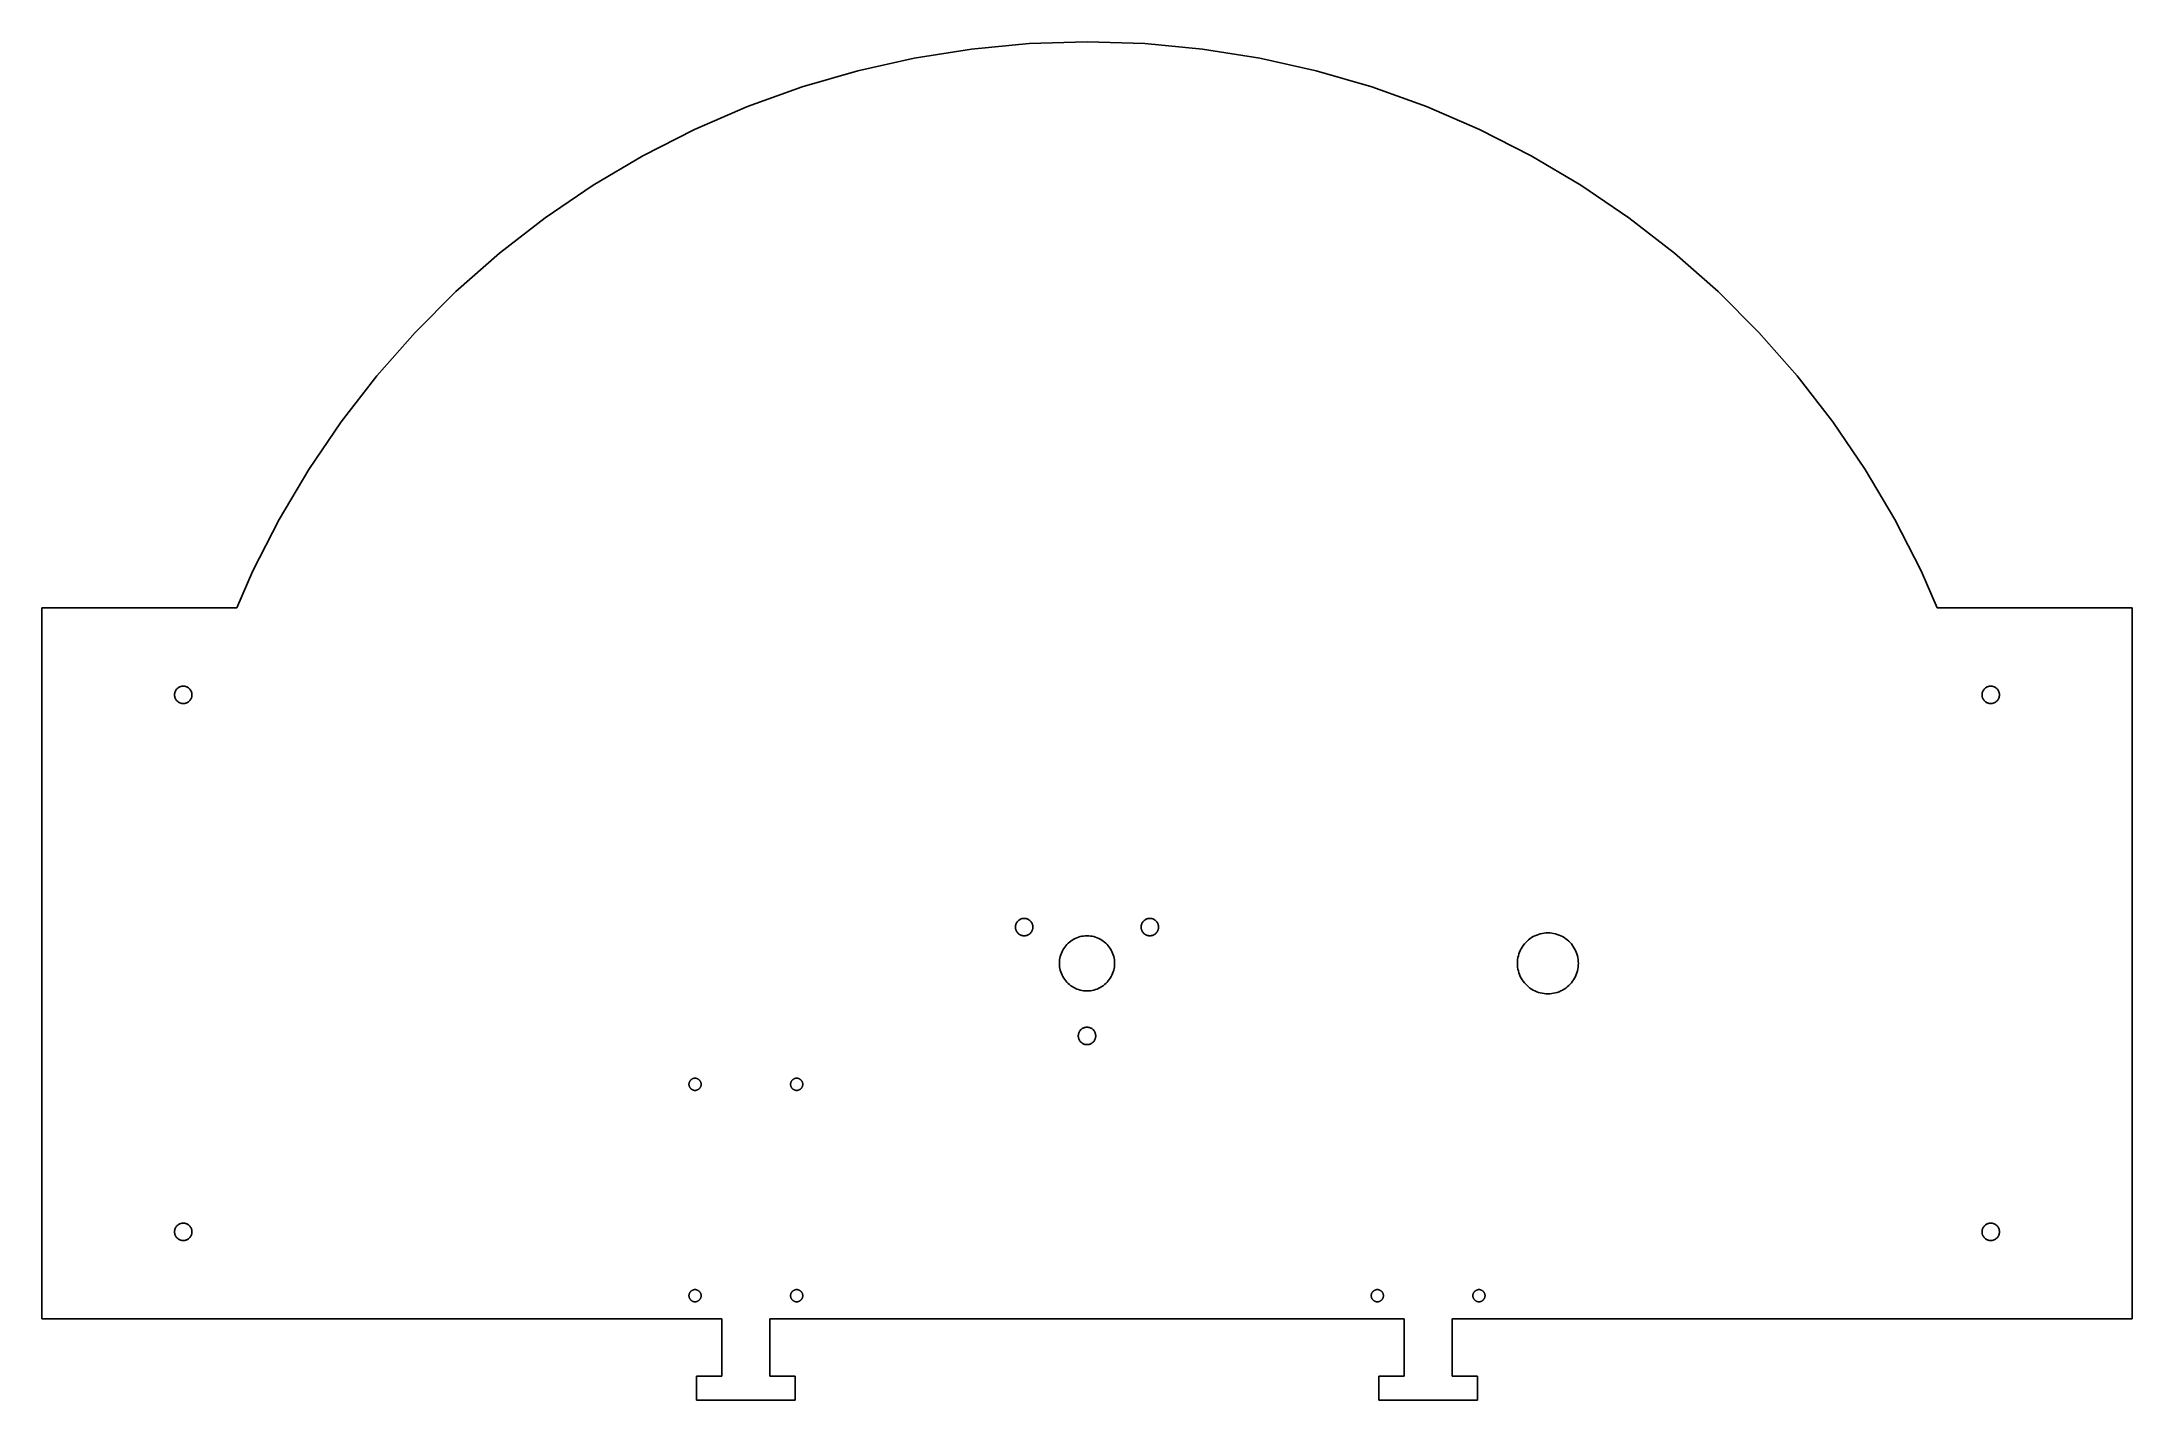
# Model space of a CAD drawing. Header units: metres. Extents: x -360 to 360, y -150 to 318.
import ezdxf

# ---------------------------------------------------------------- set-up
doc = ezdxf.new("R2010")
doc.units = ezdxf.units.M

msp = doc.modelspace()

# ---------------------------------------------------------------- linework, layer by layer
for p, q in [((-19.936, 316.873), (-39.7933, 314.996)), ((0, 317.5), (-19.936, 316.873)), ((19.936, 316.873), (0, 317.5)), ((39.7933, 314.996), (19.936, 316.873)), ((-59.4936, 311.876), (-78.959, 307.525)), ((-39.7933, 314.996), (-59.4936, 311.876)), ((59.4936, 311.876), (39.7933, 314.996)), ((78.959, 307.525), (59.4936, 311.876)), ((-78.959, 307.525), (-98.1129, 301.96)), ((98.1129, 301.96), (78.959, 307.525)), ((-116.88, 295.204), (-135.185, 287.283)), ((-98.1129, 301.96), (-116.88, 295.204)), ((116.88, 295.204), (98.1129, 301.96)), ((135.185, 287.283), (116.88, 295.204)), ((-135.185, 287.283), (-152.957, 278.227)), ((152.957, 278.227), (135.185, 287.283)), ((-152.957, 278.227), (-170.125, 268.074)), ((170.125, 268.074), (152.957, 278.227)), ((-170.125, 268.074), (-186.622, 256.863)), ((186.622, 256.863), (170.125, 268.074)), ((-186.622, 256.863), (-202.382, 244.638)), ((202.382, 244.638), (186.622, 256.863)), ((-202.382, 244.638), (-217.344, 231.448)), ((217.344, 231.448), (202.382, 244.638)), ((-217.344, 231.448), (-231.448, 217.344)), ((231.448, 217.344), (217.344, 231.448)), ((-231.448, 217.344), (-244.638, 202.382)), ((244.638, 202.382), (231.448, 217.344)), ((-244.638, 202.382), (-256.863, 186.622)), ((256.863, 186.622), (244.638, 202.382)), ((-256.863, 186.622), (-268.074, 170.125)), ((268.074, 170.125), (256.863, 186.622)), ((-268.074, 170.125), (-278.227, 152.957)), ((278.227, 152.957), (268.074, 170.125)), ((-278.227, 152.957), (-287.283, 135.185)), ((287.283, 135.185), (278.227, 152.957)), ((-287.283, 135.185), (-292.772, 122.5)), ((292.772, 122.5), (287.283, 135.185)), ((-292.772, 122.5), (-360, 122.5)), ((-360, 122.5), (-360, -122.5)), ((360, 122.5), (292.772, 122.5)), ((360, -122.5), (360, 122.5)), ((-314.141, 93.427), (-314.077, 93.6044)), ((-314.077, 93.6044), (-314.002, 93.7773)), ((-314.002, 93.7773), (-313.917, 93.9453)), ((-313.917, 93.9453), (-313.821, 94.1075)), ((-313.821, 94.1075), (-313.715, 94.2634)), ((-313.715, 94.2634), (-313.599, 94.4123)), ((-313.599, 94.4123), (-313.475, 94.5536)), ((-313.475, 94.5536), (-313.341, 94.6869)), ((-313.341, 94.6869), (-313.2, 94.8115)), ((-313.2, 94.8115), (-313.051, 94.927)), ((-313.051, 94.927), (-312.895, 95.033)), ((-312.895, 95.033), (-312.733, 95.1289)), ((-312.733, 95.1289), (-312.565, 95.2145)), ((-312.565, 95.2145), (-312.392, 95.2893)), ((-312.392, 95.2893), (-312.215, 95.3532)), ((-312.215, 95.3532), (-312.034, 95.4057)), ((-312.034, 95.4057), (-311.85, 95.4469)), ((-311.85, 95.4469), (-311.664, 95.4763)), ((-311.664, 95.4763), (-311.476, 95.4941)), ((-311.476, 95.4941), (-311.288, 95.5)), ((-311.288, 95.5), (-311.099, 95.4941)), ((-311.099, 95.4941), (-310.912, 95.4763)), ((-310.912, 95.4763), (-310.725, 95.4469)), ((-310.725, 95.4469), (-310.542, 95.4057)), ((-310.542, 95.4057), (-310.361, 95.3532)), ((-310.361, 95.3532), (-310.183, 95.2893)), ((-310.183, 95.2893), (-310.01, 95.2145)), ((-310.01, 95.2145), (-309.842, 95.1289)), ((-309.842, 95.1289), (-309.68, 95.033)), ((-309.68, 95.033), (-309.524, 94.927)), ((-309.524, 94.927), (-309.375, 94.8115)), ((-309.375, 94.8115), (-309.234, 94.6869)), ((-309.234, 94.6869), (-309.101, 94.5536)), ((-309.101, 94.5536), (-308.976, 94.4123)), ((-308.976, 94.4123), (-308.861, 94.2634)), ((-308.861, 94.2634), (-308.755, 94.1075)), ((-308.755, 94.1075), (-308.659, 93.9453)), ((-308.659, 93.9453), (-308.573, 93.7773)), ((-308.573, 93.7773), (-308.498, 93.6044)), ((-308.498, 93.6044), (-308.434, 93.427)), ((308.434, 93.427), (308.498, 93.6044)), ((308.498, 93.6044), (308.573, 93.7773)), ((308.573, 93.7773), (308.659, 93.9453)), ((308.659, 93.9453), (308.755, 94.1075)), ((308.755, 94.1075), (308.861, 94.2634)), ((308.861, 94.2634), (308.976, 94.4123)), ((308.976, 94.4123), (309.101, 94.5536)), ((309.101, 94.5536), (309.234, 94.6869)), ((309.234, 94.6869), (309.375, 94.8115)), ((309.375, 94.8115), (309.524, 94.927)), ((309.524, 94.927), (309.68, 95.033)), ((309.68, 95.033), (309.842, 95.1289)), ((309.842, 95.1289), (310.01, 95.2145)), ((310.01, 95.2145), (310.183, 95.2893)), ((310.183, 95.2893), (310.361, 95.3532)), ((310.361, 95.3532), (310.542, 95.4057)), ((310.542, 95.4057), (310.725, 95.4469)), ((310.725, 95.4469), (310.912, 95.4763)), ((310.912, 95.4763), (311.099, 95.4941)), ((311.099, 95.4941), (311.288, 95.5)), ((311.288, 95.5), (311.476, 95.4941)), ((311.476, 95.4941), (311.664, 95.4763)), ((311.664, 95.4763), (311.85, 95.4469)), ((311.85, 95.4469), (312.034, 95.4057)), ((312.034, 95.4057), (312.215, 95.3532)), ((312.215, 95.3532), (312.392, 95.2893)), ((312.392, 95.2893), (312.565, 95.2145)), ((312.565, 95.2145), (312.733, 95.1289)), ((312.733, 95.1289), (312.895, 95.033)), ((312.895, 95.033), (313.051, 94.927)), ((313.051, 94.927), (313.2, 94.8115)), ((313.2, 94.8115), (313.341, 94.6869)), ((313.341, 94.6869), (313.475, 94.5536)), ((313.475, 94.5536), (313.599, 94.4123)), ((313.599, 94.4123), (313.715, 94.2634)), ((313.715, 94.2634), (313.821, 94.1075)), ((313.821, 94.1075), (313.917, 93.9453)), ((313.917, 93.9453), (314.002, 93.7773)), ((314.002, 93.7773), (314.077, 93.6044)), ((314.077, 93.6044), (314.141, 93.427)), ((-314.288, 92.5), (-314.282, 92.6884)), ((-314.282, 92.3116), (-314.288, 92.5)), ((-314.282, 92.6884), (-314.264, 92.876)), ((-314.264, 92.124), (-314.282, 92.3116)), ((-314.264, 92.876), (-314.234, 93.0621)), ((-314.234, 91.9379), (-314.264, 92.124)), ((-314.234, 93.0621), (-314.193, 93.2461)), ((-314.193, 91.7539), (-314.234, 91.9379)), ((-314.193, 93.2461), (-314.141, 93.427)), ((-314.141, 91.573), (-314.193, 91.7539)), ((-314.077, 91.3956), (-314.141, 91.573)), ((-314.002, 91.2227), (-314.077, 91.3956)), ((-313.917, 91.0547), (-314.002, 91.2227)), ((-313.821, 90.8925), (-313.917, 91.0547)), ((-313.715, 90.7366), (-313.821, 90.8925)), ((-313.599, 90.5877), (-313.715, 90.7366)), ((-313.475, 90.4464), (-313.599, 90.5877)), ((-313.341, 90.3131), (-313.475, 90.4464)), ((-313.2, 90.1885), (-313.341, 90.3131)), ((-313.051, 90.073), (-313.2, 90.1885)), ((-312.895, 89.967), (-313.051, 90.073)), ((-312.733, 89.8711), (-312.895, 89.967)), ((-312.565, 89.7855), (-312.733, 89.8711)), ((-312.392, 89.7107), (-312.565, 89.7855)), ((-312.215, 89.6468), (-312.392, 89.7107)), ((-312.034, 89.5943), (-312.215, 89.6468)), ((-311.85, 89.5531), (-312.034, 89.5943)), ((-311.664, 89.5237), (-311.85, 89.5531)), ((-311.476, 89.5059), (-311.664, 89.5237)), ((-311.288, 89.5), (-311.476, 89.5059)), ((-311.099, 89.5059), (-311.288, 89.5)), ((-310.912, 89.5237), (-311.099, 89.5059)), ((-310.725, 89.5531), (-310.912, 89.5237)), ((-310.542, 89.5943), (-310.725, 89.5531)), ((-310.361, 89.6468), (-310.542, 89.5943)), ((-310.183, 89.7107), (-310.361, 89.6468)), ((-310.01, 89.7855), (-310.183, 89.7107)), ((-309.842, 89.8711), (-310.01, 89.7855)), ((-309.68, 89.967), (-309.842, 89.8711)), ((-309.524, 90.073), (-309.68, 89.967)), ((-309.375, 90.1885), (-309.524, 90.073)), ((-309.234, 90.3131), (-309.375, 90.1885)), ((-309.101, 90.4464), (-309.234, 90.3131)), ((-308.976, 90.5877), (-309.101, 90.4464)), ((-308.861, 90.7366), (-308.976, 90.5877)), ((-308.755, 90.8925), (-308.861, 90.7366)), ((-308.659, 91.0547), (-308.755, 90.8925)), ((-308.573, 91.2227), (-308.659, 91.0547)), ((-308.498, 91.3956), (-308.573, 91.2227)), ((-308.434, 91.573), (-308.498, 91.3956)), ((-308.434, 93.427), (-308.382, 93.2461)), ((-308.382, 91.7539), (-308.434, 91.573)), ((-308.382, 93.2461), (-308.341, 93.0621)), ((-308.341, 91.9379), (-308.382, 91.7539)), ((-308.341, 93.0621), (-308.311, 92.876)), ((-308.311, 92.124), (-308.341, 91.9379)), ((-308.311, 92.876), (-308.294, 92.6884)), ((-308.294, 92.3116), (-308.311, 92.124)), ((-308.294, 92.6884), (-308.288, 92.5)), ((-308.288, 92.5), (-308.294, 92.3116)), ((308.288, 92.5), (308.294, 92.6884)), ((308.294, 92.3116), (308.288, 92.5)), ((308.294, 92.6884), (308.311, 92.876)), ((308.311, 92.124), (308.294, 92.3116)), ((308.311, 92.876), (308.341, 93.0621)), ((308.341, 91.9379), (308.311, 92.124)), ((308.341, 93.0621), (308.382, 93.2461)), ((308.382, 91.7539), (308.341, 91.9379)), ((308.382, 93.2461), (308.434, 93.427)), ((308.434, 91.573), (308.382, 91.7539)), ((308.498, 91.3956), (308.434, 91.573)), ((308.573, 91.2227), (308.498, 91.3956)), ((308.659, 91.0547), (308.573, 91.2227)), ((308.755, 90.8925), (308.659, 91.0547)), ((308.861, 90.7366), (308.755, 90.8925)), ((308.976, 90.5877), (308.861, 90.7366)), ((309.101, 90.4464), (308.976, 90.5877)), ((309.234, 90.3131), (309.101, 90.4464)), ((309.375, 90.1885), (309.234, 90.3131)), ((309.524, 90.073), (309.375, 90.1885)), ((309.68, 89.967), (309.524, 90.073)), ((309.842, 89.8711), (309.68, 89.967)), ((310.01, 89.7855), (309.842, 89.8711)), ((310.183, 89.7107), (310.01, 89.7855)), ((310.361, 89.6468), (310.183, 89.7107)), ((310.542, 89.5943), (310.361, 89.6468)), ((310.725, 89.5531), (310.542, 89.5943)), ((310.912, 89.5237), (310.725, 89.5531)), ((311.099, 89.5059), (310.912, 89.5237)), ((311.288, 89.5), (311.099, 89.5059)), ((311.476, 89.5059), (311.288, 89.5)), ((311.664, 89.5237), (311.476, 89.5059)), ((311.85, 89.5531), (311.664, 89.5237)), ((312.034, 89.5943), (311.85, 89.5531)), ((312.215, 89.6468), (312.034, 89.5943)), ((312.392, 89.7107), (312.215, 89.6468)), ((312.565, 89.7855), (312.392, 89.7107)), ((312.733, 89.8711), (312.565, 89.7855)), ((312.895, 89.967), (312.733, 89.8711)), ((313.051, 90.073), (312.895, 89.967)), ((313.2, 90.1885), (313.051, 90.073)), ((313.341, 90.3131), (313.2, 90.1885)), ((313.475, 90.4464), (313.341, 90.3131)), ((313.599, 90.5877), (313.475, 90.4464)), ((313.715, 90.7366), (313.599, 90.5877)), ((313.821, 90.8925), (313.715, 90.7366)), ((313.917, 91.0547), (313.821, 90.8925)), ((314.002, 91.2227), (313.917, 91.0547)), ((314.077, 91.3956), (314.002, 91.2227)), ((314.141, 91.573), (314.077, 91.3956)), ((314.141, 93.427), (314.193, 93.2461)), ((314.193, 91.7539), (314.141, 91.573)), ((314.193, 93.2461), (314.234, 93.0621)), ((314.234, 91.9379), (314.193, 91.7539)), ((314.234, 93.0621), (314.264, 92.876)), ((314.264, 92.124), (314.234, 91.9379)), ((314.264, 92.876), (314.282, 92.6884)), ((314.282, 92.3116), (314.264, 92.124)), ((314.282, 92.6884), (314.288, 92.5)), ((314.288, 92.5), (314.282, 92.3116)), ((-24.0777, 14.2634), (-23.9622, 14.4123)), ((-23.9622, 14.4123), (-23.8375, 14.5536)), ((-23.8375, 14.5536), (-23.7043, 14.6869)), ((-23.7043, 14.6869), (-23.5629, 14.8115)), ((-23.5629, 14.8115), (-23.414, 14.927)), ((-23.414, 14.927), (-23.2581, 15.033)), ((-23.2581, 15.033), (-23.0959, 15.1289)), ((-23.0959, 15.1289), (-22.928, 15.2145)), ((-22.928, 15.2145), (-22.755, 15.2893)), ((-22.755, 15.2893), (-22.5777, 15.3532)), ((-22.5777, 15.3532), (-22.3967, 15.4057)), ((-22.3967, 15.4057), (-22.2128, 15.4469)), ((-22.2128, 15.4469), (-22.0266, 15.4763)), ((-22.0266, 15.4763), (-21.839, 15.4941)), ((-21.839, 15.4941), (-21.6506, 15.5)), ((-21.6506, 15.5), (-21.4622, 15.4941)), ((-21.4622, 15.4941), (-21.2746, 15.4763)), ((-21.2746, 15.4763), (-21.0885, 15.4469)), ((-21.0885, 15.4469), (-20.9046, 15.4057)), ((-20.9046, 15.4057), (-20.7236, 15.3532)), ((-20.7236, 15.3532), (-20.5462, 15.2893)), ((-20.5462, 15.2893), (-20.3733, 15.2145)), ((-20.3733, 15.2145), (-20.2054, 15.1289)), ((-20.2054, 15.1289), (-20.0432, 15.033)), ((-20.0432, 15.033), (-19.8873, 14.927)), ((-19.8873, 14.927), (-19.7384, 14.8115)), ((-19.7384, 14.8115), (-19.597, 14.6869)), ((-19.597, 14.6869), (-19.4637, 14.5536)), ((-19.4637, 14.5536), (-19.3391, 14.4123)), ((-19.3391, 14.4123), (-19.2236, 14.2634)), ((19.2236, 14.2634), (19.3391, 14.4123)), ((19.3391, 14.4123), (19.4637, 14.5536)), ((19.4637, 14.5536), (19.597, 14.6869)), ((19.597, 14.6869), (19.7384, 14.8115)), ((19.7384, 14.8115), (19.8873, 14.927)), ((19.8873, 14.927), (20.0432, 15.033)), ((20.0432, 15.033), (20.2054, 15.1289)), ((20.2054, 15.1289), (20.3733, 15.2145)), ((20.3733, 15.2145), (20.5462, 15.2893)), ((20.5462, 15.2893), (20.7236, 15.3532)), ((20.7236, 15.3532), (20.9046, 15.4057)), ((20.9046, 15.4057), (21.0885, 15.4469)), ((21.0885, 15.4469), (21.2746, 15.4763)), ((21.2746, 15.4763), (21.4622, 15.4941)), ((21.4622, 15.4941), (21.6506, 15.5)), ((21.6506, 15.5), (21.839, 15.4941)), ((21.839, 15.4941), (22.0266, 15.4763)), ((22.0266, 15.4763), (22.2128, 15.4469)), ((22.2128, 15.4469), (22.3967, 15.4057)), ((22.3967, 15.4057), (22.5777, 15.3532)), ((22.5777, 15.3532), (22.755, 15.2893)), ((22.755, 15.2893), (22.928, 15.2145)), ((22.928, 15.2145), (23.0959, 15.1289)), ((23.0959, 15.1289), (23.2581, 15.033)), ((23.2581, 15.033), (23.414, 14.927)), ((23.414, 14.927), (23.5629, 14.8115)), ((23.5629, 14.8115), (23.7043, 14.6869)), ((23.7043, 14.6869), (23.8375, 14.5536)), ((23.8375, 14.5536), (23.9622, 14.4123)), ((23.9622, 14.4123), (24.0777, 14.2634)), ((-24.6506, 12.5), (-24.6447, 12.6884)), ((-24.6447, 12.3116), (-24.6506, 12.5)), ((-24.6447, 12.6884), (-24.627, 12.876)), ((-24.627, 12.124), (-24.6447, 12.3116)), ((-24.627, 12.876), (-24.5975, 13.0621)), ((-24.5975, 11.9379), (-24.627, 12.124)), ((-24.5975, 13.0621), (-24.5564, 13.2461)), ((-24.5564, 11.7539), (-24.5975, 11.9379)), ((-24.5564, 13.2461), (-24.5038, 13.427)), ((-24.5038, 11.5729), (-24.5564, 11.7539)), ((-24.5038, 13.427), (-24.44, 13.6044)), ((-24.44, 11.3956), (-24.5038, 11.5729)), ((-24.44, 13.6044), (-24.3651, 13.7773)), ((-24.3651, 11.2227), (-24.44, 11.3956)), ((-24.3651, 13.7773), (-24.2795, 13.9453)), ((-24.2795, 11.0547), (-24.3651, 11.2227)), ((-24.2795, 13.9453), (-24.1836, 14.1075)), ((-24.1836, 10.8925), (-24.2795, 11.0547)), ((-24.1836, 14.1075), (-24.0777, 14.2634)), ((-24.0777, 10.7366), (-24.1836, 10.8925)), ((-23.9622, 10.5877), (-24.0777, 10.7366)), ((-23.8375, 10.4464), (-23.9622, 10.5877)), ((-23.7043, 10.3131), (-23.8375, 10.4464)), ((-23.5629, 10.1884), (-23.7043, 10.3131)), ((-23.414, 10.0729), (-23.5629, 10.1884)), ((-23.2581, 9.96701), (-23.414, 10.0729)), ((-23.0959, 9.87108), (-23.2581, 9.96701)), ((-22.928, 9.78551), (-23.0959, 9.87108)), ((-22.755, 9.71066), (-22.928, 9.78551)), ((-22.5777, 9.64682), (-22.755, 9.71066)), ((-22.3967, 9.59424), (-22.5777, 9.64682)), ((-22.2128, 9.55313), (-22.3967, 9.59424)), ((-22.0266, 9.52365), (-22.2128, 9.55313)), ((-21.839, 9.50591), (-22.0266, 9.52365)), ((-21.6506, 9.5), (-21.839, 9.50591)), ((-21.4622, 9.50591), (-21.6506, 9.5)), ((-21.2746, 9.52365), (-21.4622, 9.50591)), ((-21.0885, 9.55313), (-21.2746, 9.52365)), ((-20.9046, 9.59424), (-21.0885, 9.55313)), ((-20.7236, 9.64682), (-20.9046, 9.59424)), ((-20.5462, 9.71066), (-20.7236, 9.64682)), ((-20.3733, 9.78551), (-20.5462, 9.71066)), ((-20.2054, 9.87108), (-20.3733, 9.78551)), ((-20.0432, 9.96701), (-20.2054, 9.87108)), ((-19.8873, 10.0729), (-20.0432, 9.96701)), ((-19.7384, 10.1884), (-19.8873, 10.0729)), ((-19.597, 10.3131), (-19.7384, 10.1884)), ((-19.4637, 10.4464), (-19.597, 10.3131)), ((-19.3391, 10.5877), (-19.4637, 10.4464)), ((-19.2236, 10.7366), (-19.3391, 10.5877)), ((-19.2236, 14.2634), (-19.1176, 14.1075)), ((-19.1176, 10.8925), (-19.2236, 10.7366)), ((-19.1176, 14.1075), (-19.0217, 13.9453)), ((-19.0217, 11.0547), (-19.1176, 10.8925)), ((-19.0217, 13.9453), (-18.9361, 13.7773)), ((-18.9361, 11.2227), (-19.0217, 11.0547)), ((-18.9361, 13.7773), (-18.8613, 13.6044)), ((-18.8613, 11.3956), (-18.9361, 11.2227)), ((-18.8613, 13.6044), (-18.7975, 13.427)), ((-18.7975, 11.5729), (-18.8613, 11.3956)), ((-18.7975, 13.427), (-18.7449, 13.2461)), ((-18.7449, 11.7539), (-18.7975, 11.5729)), ((-18.7449, 13.2461), (-18.7038, 13.0621)), ((-18.7038, 11.9379), (-18.7449, 11.7539)), ((-18.7038, 13.0621), (-18.6743, 12.876)), ((-18.6743, 12.124), (-18.7038, 11.9379)), ((-18.6743, 12.876), (-18.6566, 12.6884)), ((-18.6566, 12.3116), (-18.6743, 12.124)), ((-18.6566, 12.6884), (-18.6506, 12.5)), ((-18.6506, 12.5), (-18.6566, 12.3116)), ((-6.50319, 6.9252), (-6.05553, 7.31987)), ((-6.05553, 7.31987), (-5.58395, 7.68565)), ((-5.58395, 7.68565), (-5.09035, 8.0211)), ((-5.09035, 8.0211), (-4.57664, 8.32491)), ((-4.57664, 8.32491), (-4.04489, 8.59586)), ((-4.04489, 8.59586), (-3.49718, 8.83287)), ((-3.49718, 8.83287), (-2.93565, 9.03503)), ((-2.93565, 9.03503), (-2.36255, 9.20154)), ((-2.36255, 9.20154), (-1.78012, 9.33173)), ((-1.78012, 9.33173), (-1.19066, 9.42508)), ((-1.19066, 9.42508), (-0.5965, 9.48125)), ((-0.5965, 9.48125), (0, 9.5)), ((0, 9.5), (0.5965, 9.48125)), ((0.5965, 9.48125), (1.19066, 9.42508)), ((1.19066, 9.42508), (1.78012, 9.33173)), ((1.78012, 9.33173), (2.36255, 9.20154)), ((2.36255, 9.20154), (2.93565, 9.03503)), ((2.93565, 9.03503), (3.49718, 8.83287)), ((3.49718, 8.83287), (4.04489, 8.59586)), ((4.04489, 8.59586), (4.57664, 8.32491)), ((4.57664, 8.32491), (5.09035, 8.0211)), ((5.09035, 8.0211), (5.58395, 7.68565)), ((5.58395, 7.68565), (6.05553, 7.31987)), ((6.05553, 7.31987), (6.50319, 6.9252)), ((18.6506, 12.5), (18.6566, 12.6884)), ((18.6566, 12.3116), (18.6506, 12.5)), ((18.6566, 12.6884), (18.6743, 12.876)), ((18.6743, 12.124), (18.6566, 12.3116)), ((18.6743, 12.876), (18.7038, 13.0621)), ((18.7038, 11.9379), (18.6743, 12.124)), ((18.7038, 13.0621), (18.7449, 13.2461)), ((18.7449, 11.7539), (18.7038, 11.9379)), ((18.7449, 13.2461), (18.7975, 13.427)), ((18.7975, 11.5729), (18.7449, 11.7539)), ((18.7975, 13.427), (18.8613, 13.6044)), ((18.8613, 11.3956), (18.7975, 11.5729)), ((18.8613, 13.6044), (18.9361, 13.7773)), ((18.9361, 11.2227), (18.8613, 11.3956)), ((18.9361, 13.7773), (19.0217, 13.9453)), ((19.0217, 11.0547), (18.9361, 11.2227)), ((19.0217, 13.9453), (19.1176, 14.1075)), ((19.1176, 10.8925), (19.0217, 11.0547)), ((19.1176, 14.1075), (19.2236, 14.2634)), ((19.2236, 10.7366), (19.1176, 10.8925)), ((19.3391, 10.5877), (19.2236, 10.7366)), ((19.4637, 10.4464), (19.3391, 10.5877)), ((19.597, 10.3131), (19.4637, 10.4464)), ((19.7384, 10.1884), (19.597, 10.3131)), ((19.8873, 10.0729), (19.7384, 10.1884)), ((20.0432, 9.96701), (19.8873, 10.0729)), ((20.2054, 9.87108), (20.0432, 9.96701)), ((20.3733, 9.78551), (20.2054, 9.87108)), ((20.5462, 9.71066), (20.3733, 9.78551)), ((20.7236, 9.64682), (20.5462, 9.71066)), ((20.9046, 9.59424), (20.7236, 9.64682)), ((21.0885, 9.55313), (20.9046, 9.59424)), ((21.2746, 9.52365), (21.0885, 9.55313)), ((21.4622, 9.50591), (21.2746, 9.52365)), ((21.6506, 9.5), (21.4622, 9.50591)), ((21.839, 9.50591), (21.6506, 9.5)), ((22.0266, 9.52365), (21.839, 9.50591)), ((22.2128, 9.55313), (22.0266, 9.52365)), ((22.3967, 9.59424), (22.2128, 9.55313)), ((22.5777, 9.64682), (22.3967, 9.59424)), ((22.755, 9.71066), (22.5777, 9.64682)), ((22.928, 9.78551), (22.755, 9.71066)), ((23.0959, 9.87108), (22.928, 9.78551)), ((23.2581, 9.96701), (23.0959, 9.87108)), ((23.414, 10.0729), (23.2581, 9.96701)), ((23.5629, 10.1884), (23.414, 10.0729)), ((23.7043, 10.3131), (23.5629, 10.1884)), ((23.8375, 10.4464), (23.7043, 10.3131)), ((23.9622, 10.5877), (23.8375, 10.4464)), ((24.0777, 10.7366), (23.9622, 10.5877)), ((24.0777, 14.2634), (24.1836, 14.1075)), ((24.1836, 10.8925), (24.0777, 10.7366)), ((24.1836, 14.1075), (24.2795, 13.9453)), ((24.2795, 11.0547), (24.1836, 10.8925)), ((24.2795, 13.9453), (24.3651, 13.7773)), ((24.3651, 11.2227), (24.2795, 11.0547)), ((24.3651, 13.7773), (24.44, 13.6044)), ((24.44, 11.3956), (24.3651, 11.2227)), ((24.44, 13.6044), (24.5038, 13.427)), ((24.5038, 11.5729), (24.44, 11.3956)), ((24.5038, 13.427), (24.5564, 13.2461)), ((24.5564, 11.7539), (24.5038, 11.5729)), ((24.5564, 13.2461), (24.5975, 13.0621)), ((24.5975, 11.9379), (24.5564, 11.7539)), ((24.5975, 13.0621), (24.627, 12.876)), ((24.627, 12.124), (24.5975, 11.9379)), ((24.627, 12.876), (24.6447, 12.6884)), ((24.6447, 12.3116), (24.627, 12.124)), ((24.6447, 12.6884), (24.6506, 12.5)), ((24.6506, 12.5), (24.6447, 12.3116)), ((151.096, 7.18774), (151.562, 7.65416)), ((151.562, 7.65416), (152.057, 8.09038)), ((152.057, 8.09038), (152.578, 8.49467)), ((152.578, 8.49467), (153.124, 8.86543)), ((153.124, 8.86543), (153.692, 9.20122)), ((153.692, 9.20122), (154.279, 9.50067)), ((154.279, 9.50067), (154.885, 9.76265)), ((154.885, 9.76265), (155.505, 9.98608)), ((155.505, 9.98608), (156.139, 10.1701)), ((156.139, 10.1701), (156.783, 10.314)), ((156.783, 10.314), (157.434, 10.4172)), ((157.434, 10.4172), (158.091, 10.4793)), ((158.091, 10.4793), (158.75, 10.5)), ((158.75, 10.5), (159.409, 10.4793)), ((159.409, 10.4793), (160.066, 10.4172)), ((160.066, 10.4172), (160.717, 10.314)), ((160.717, 10.314), (161.361, 10.1701)), ((161.361, 10.1701), (161.995, 9.98608)), ((161.995, 9.98608), (162.615, 9.76265)), ((162.615, 9.76265), (163.221, 9.50067)), ((163.221, 9.50067), (163.808, 9.20122)), ((163.808, 9.20122), (164.376, 8.86543)), ((164.376, 8.86543), (164.922, 8.49467)), ((164.922, 8.49467), (165.443, 8.09038)), ((165.443, 8.09038), (165.938, 7.65416)), ((165.938, 7.65416), (166.404, 7.18774)), ((-9.5, 0), (-9.48125, 0.5965)), ((-9.48125, -0.5965), (-9.5, 0)), ((-9.48125, 0.5965), (-9.42508, 1.19066)), ((-9.42508, 1.19066), (-9.33173, 1.78012)), ((-9.33173, 1.78012), (-9.20154, 2.36255)), ((-9.20154, 2.36255), (-9.03503, 2.93565)), ((-9.03503, 2.93565), (-8.83287, 3.49718)), ((-8.83287, 3.49718), (-8.59586, 4.04489)), ((-8.59586, 4.04489), (-8.32491, 4.57664)), ((-8.32491, 4.57664), (-8.0211, 5.09035)), ((-8.0211, 5.09035), (-7.68565, 5.58395)), ((-7.68565, 5.58395), (-7.31987, 6.05553)), ((-7.31987, 6.05553), (-6.9252, 6.50319)), ((-6.9252, 6.50319), (-6.50319, 6.9252)), ((6.50319, 6.9252), (6.9252, 6.50319)), ((6.9252, 6.50319), (7.31987, 6.05553)), ((7.31987, 6.05553), (7.68565, 5.58395)), ((7.68565, 5.58395), (8.0211, 5.09035)), ((8.0211, 5.09035), (8.32491, 4.57664)), ((8.32491, 4.57664), (8.59586, 4.04489)), ((8.59586, 4.04489), (8.83287, 3.49718)), ((8.83287, 3.49718), (9.03503, 2.93565)), ((9.03503, 2.93565), (9.20154, 2.36255)), ((9.20154, 2.36255), (9.33173, 1.78012)), ((9.33173, 1.78012), (9.42508, 1.19066)), ((9.42508, 1.19066), (9.48125, 0.5965)), ((9.48125, 0.5965), (9.5, 0)), ((9.5, 0), (9.48125, -0.5965)), ((148.25, 0), (148.271, 0.65929)), ((148.271, -0.65929), (148.25, 0)), ((148.271, 0.65929), (148.333, 1.31599)), ((148.333, 1.31599), (148.436, 1.9675)), ((148.436, 1.9675), (148.58, 2.61124)), ((148.58, 2.61124), (148.764, 3.24467)), ((148.764, 3.24467), (148.987, 3.8653)), ((148.987, 3.8653), (149.249, 4.47067)), ((149.249, 4.47067), (149.549, 5.05841)), ((149.549, 5.05841), (149.885, 5.62617)), ((149.885, 5.62617), (150.255, 6.17174)), ((150.255, 6.17174), (150.66, 6.69295)), ((150.66, 6.69295), (151.096, 7.18774)), ((166.404, 7.18774), (166.84, 6.69295)), ((166.84, 6.69295), (167.245, 6.17174)), ((167.245, 6.17174), (167.615, 5.62617)), ((167.615, 5.62617), (167.951, 5.05841)), ((167.951, 5.05841), (168.251, 4.47067)), ((168.251, 4.47067), (168.513, 3.8653)), ((168.513, 3.8653), (168.736, 3.24467)), ((168.736, 3.24467), (168.92, 2.61124)), ((168.92, 2.61124), (169.064, 1.9675)), ((169.064, 1.9675), (169.167, 1.31599)), ((169.167, 1.31599), (169.229, 0.65929)), ((169.229, 0.65929), (169.25, 0)), ((169.25, 0), (169.229, -0.65929)), ((-9.42508, -1.19066), (-9.48125, -0.5965)), ((-9.33173, -1.78012), (-9.42508, -1.19066)), ((-9.20154, -2.36255), (-9.33173, -1.78012)), ((-9.03503, -2.93565), (-9.20154, -2.36255)), ((-8.83287, -3.49718), (-9.03503, -2.93565)), ((-8.59586, -4.04489), (-8.83287, -3.49718)), ((-8.32491, -4.57664), (-8.59586, -4.04489)), ((-8.0211, -5.09035), (-8.32491, -4.57664)), ((-7.68565, -5.58395), (-8.0211, -5.09035)), ((-7.31987, -6.05553), (-7.68565, -5.58395)), ((-6.9252, -6.50319), (-7.31987, -6.05553)), ((-6.50319, -6.9252), (-6.9252, -6.50319)), ((-6.05553, -7.31987), (-6.50319, -6.9252)), ((6.50319, -6.9252), (6.05553, -7.31987)), ((6.9252, -6.50319), (6.50319, -6.9252)), ((7.31987, -6.05553), (6.9252, -6.50319)), ((7.68565, -5.58395), (7.31987, -6.05553)), ((8.0211, -5.09035), (7.68565, -5.58395)), ((8.32491, -4.57664), (8.0211, -5.09035)), ((8.59586, -4.04489), (8.32491, -4.57664)), ((8.83287, -3.49718), (8.59586, -4.04489)), ((9.03503, -2.93565), (8.83287, -3.49718)), ((9.20154, -2.36255), (9.03503, -2.93565)), ((9.33173, -1.78012), (9.20154, -2.36255)), ((9.42508, -1.19066), (9.33173, -1.78012)), ((9.48125, -0.5965), (9.42508, -1.19066)), ((148.333, -1.31599), (148.271, -0.65929)), ((148.436, -1.9675), (148.333, -1.31599)), ((148.58, -2.61124), (148.436, -1.9675)), ((148.764, -3.24467), (148.58, -2.61124)), ((148.987, -3.8653), (148.764, -3.24467)), ((149.249, -4.47067), (148.987, -3.8653)), ((149.549, -5.05841), (149.249, -4.47067)), ((149.885, -5.62617), (149.549, -5.05841)), ((150.255, -6.17174), (149.885, -5.62617)), ((150.66, -6.69295), (150.255, -6.17174)), ((151.096, -7.18774), (150.66, -6.69295)), ((151.562, -7.65416), (151.096, -7.18774)), ((166.404, -7.18774), (165.938, -7.65416)), ((166.84, -6.69295), (166.404, -7.18774)), ((167.245, -6.17174), (166.84, -6.69295)), ((167.615, -5.62617), (167.245, -6.17174)), ((167.951, -5.05841), (167.615, -5.62617)), ((168.251, -4.47067), (167.951, -5.05841)), ((168.513, -3.8653), (168.251, -4.47067)), ((168.736, -3.24467), (168.513, -3.8653)), ((168.92, -2.61124), (168.736, -3.24467)), ((169.064, -1.9675), (168.92, -2.61124)), ((169.167, -1.31599), (169.064, -1.9675)), ((169.229, -0.65929), (169.167, -1.31599)), ((-5.58395, -7.68565), (-6.05553, -7.31987)), ((-5.09035, -8.0211), (-5.58395, -7.68565)), ((-4.57664, -8.32491), (-5.09035, -8.0211)), ((-4.04489, -8.59586), (-4.57664, -8.32491)), ((-3.49718, -8.83287), (-4.04489, -8.59586)), ((-2.93565, -9.03503), (-3.49718, -8.83287)), ((-2.36255, -9.20154), (-2.93565, -9.03503)), ((-1.78012, -9.33173), (-2.36255, -9.20154)), ((-1.19066, -9.42508), (-1.78012, -9.33173)), ((-0.5965, -9.48125), (-1.19066, -9.42508)), ((0, -9.5), (-0.5965, -9.48125)), ((0.5965, -9.48125), (0, -9.5)), ((1.19066, -9.42508), (0.5965, -9.48125)), ((1.78012, -9.33173), (1.19066, -9.42508)), ((2.36255, -9.20154), (1.78012, -9.33173)), ((2.93565, -9.03503), (2.36255, -9.20154)), ((3.49718, -8.83287), (2.93565, -9.03503)), ((4.04489, -8.59586), (3.49718, -8.83287)), ((4.57664, -8.32491), (4.04489, -8.59586)), ((5.09035, -8.0211), (4.57664, -8.32491)), ((5.58395, -7.68565), (5.09035, -8.0211)), ((6.05553, -7.31987), (5.58395, -7.68565)), ((152.057, -8.09038), (151.562, -7.65416)), ((152.578, -8.49467), (152.057, -8.09038)), ((153.124, -8.86543), (152.578, -8.49467)), ((153.692, -9.20122), (153.124, -8.86543)), ((154.279, -9.50067), (153.692, -9.20122)), ((154.885, -9.76265), (154.279, -9.50067)), ((155.505, -9.98608), (154.885, -9.76265)), ((156.139, -10.1701), (155.505, -9.98608)), ((156.783, -10.314), (156.139, -10.1701)), ((157.434, -10.4172), (156.783, -10.314)), ((158.091, -10.4793), (157.434, -10.4172)), ((158.75, -10.5), (158.091, -10.4793)), ((159.409, -10.4793), (158.75, -10.5)), ((160.066, -10.4172), (159.409, -10.4793)), ((160.717, -10.314), (160.066, -10.4172)), ((161.361, -10.1701), (160.717, -10.314)), ((161.995, -9.98608), (161.361, -10.1701)), ((162.615, -9.76265), (161.995, -9.98608)), ((163.221, -9.50067), (162.615, -9.76265)), ((163.808, -9.20122), (163.221, -9.50067)), ((164.376, -8.86543), (163.808, -9.20122)), ((164.922, -8.49467), (164.376, -8.86543)), ((165.443, -8.09038), (164.922, -8.49467)), ((165.938, -7.65416), (165.443, -8.09038)), ((-3, -25), (-2.99408, -24.8116)), ((-2.99408, -25.1884), (-3, -25)), ((-2.99408, -24.8116), (-2.97633, -24.624)), ((-2.97633, -25.376), (-2.99408, -25.1884)), ((-2.97633, -24.624), (-2.94685, -24.4379)), ((-2.94685, -25.5621), (-2.97633, -25.376)), ((-2.94685, -24.4379), (-2.90575, -24.2539)), ((-2.90575, -25.7461), (-2.94685, -25.5621)), ((-2.90575, -24.2539), (-2.85316, -24.0729)), ((-2.85316, -25.927), (-2.90575, -25.7461)), ((-2.85316, -24.0729), (-2.78932, -23.8956)), ((-2.78932, -26.1044), (-2.85316, -25.927)), ((-2.78932, -23.8956), (-2.71448, -23.7227)), ((-2.71448, -26.2773), (-2.78932, -26.1044)), ((-2.71448, -23.7227), (-2.62891, -23.5547)), ((-2.62891, -26.4453), (-2.71448, -26.2773)), ((-2.62891, -23.5547), (-2.53297, -23.3925)), ((-2.53297, -26.6075), (-2.62891, -26.4453)), ((-2.53297, -23.3925), (-2.42705, -23.2366)), ((-2.42705, -26.7634), (-2.53297, -26.6075)), ((-2.42705, -23.2366), (-2.31154, -23.0877)), ((-2.31154, -26.9123), (-2.42705, -26.7634)), ((-2.31154, -23.0877), (-2.1869, -22.9464)), ((-2.1869, -27.0536), (-2.31154, -26.9123)), ((-2.1869, -22.9464), (-2.05363, -22.8131)), ((-2.05363, -27.1869), (-2.1869, -27.0536)), ((-2.05363, -22.8131), (-1.91226, -22.6884)), ((-1.91226, -27.3115), (-2.05363, -27.1869)), ((-1.91226, -22.6884), (-1.76335, -22.5729)), ((-1.76335, -27.427), (-1.91226, -27.3115)), ((-1.76335, -22.5729), (-1.60747, -22.467)), ((-1.60747, -27.533), (-1.76335, -27.427)), ((-1.60747, -22.467), (-1.44525, -22.3711)), ((-1.44525, -27.6289), (-1.60747, -27.533)), ((-1.44525, -22.3711), (-1.27733, -22.2855)), ((-1.27733, -27.7145), (-1.44525, -27.6289)), ((-1.27733, -22.2855), (-1.10437, -22.2107)), ((-1.10437, -27.7893), (-1.27733, -27.7145)), ((-1.10437, -22.2107), (-0.92705, -22.1468)), ((-0.92705, -27.8532), (-1.10437, -27.7893)), ((-0.92705, -22.1468), (-0.74606, -22.0942)), ((-0.74606, -27.9057), (-0.92705, -27.8532)), ((-0.74606, -22.0942), (-0.56213, -22.0531)), ((-0.56213, -27.9469), (-0.74606, -27.9057)), ((-0.56213, -22.0531), (-0.37599, -22.0237)), ((-0.37599, -27.9763), (-0.56213, -27.9469)), ((-0.37599, -22.0237), (-0.18837, -22.0059)), ((-0.18837, -27.9941), (-0.37599, -27.9763)), ((-0.18837, -22.0059), (0, -22)), ((0, -28), (-0.18837, -27.9941)), ((0, -22), (0.18837, -22.0059)), ((0.18837, -27.9941), (0, -28)), ((0.18837, -22.0059), (0.37599, -22.0237)), ((0.37599, -27.9763), (0.18837, -27.9941)), ((0.37599, -22.0237), (0.56213, -22.0531)), ((0.56213, -27.9469), (0.37599, -27.9763)), ((0.56213, -22.0531), (0.74606, -22.0942)), ((0.74606, -27.9057), (0.56213, -27.9469)), ((0.74606, -22.0942), (0.92705, -22.1468)), ((0.92705, -27.8532), (0.74606, -27.9057)), ((0.92705, -22.1468), (1.10437, -22.2107)), ((1.10437, -27.7893), (0.92705, -27.8532)), ((1.10437, -22.2107), (1.27733, -22.2855)), ((1.27733, -27.7145), (1.10437, -27.7893)), ((1.27733, -22.2855), (1.44525, -22.3711)), ((1.44525, -27.6289), (1.27733, -27.7145)), ((1.44525, -22.3711), (1.60747, -22.467)), ((1.60747, -27.533), (1.44525, -27.6289)), ((1.60747, -22.467), (1.76335, -22.5729)), ((1.76335, -27.427), (1.60747, -27.533)), ((1.76335, -22.5729), (1.91226, -22.6884)), ((1.91226, -27.3115), (1.76335, -27.427)), ((1.91226, -22.6884), (2.05363, -22.8131)), ((2.05363, -27.1869), (1.91226, -27.3115)), ((2.05363, -22.8131), (2.1869, -22.9464)), ((2.1869, -27.0536), (2.05363, -27.1869)), ((2.1869, -22.9464), (2.31154, -23.0877)), ((2.31154, -26.9123), (2.1869, -27.0536)), ((2.31154, -23.0877), (2.42705, -23.2366)), ((2.42705, -26.7634), (2.31154, -26.9123)), ((2.42705, -23.2366), (2.53297, -23.3925)), ((2.53297, -26.6075), (2.42705, -26.7634)), ((2.53297, -23.3925), (2.62891, -23.5547)), ((2.62891, -26.4453), (2.53297, -26.6075)), ((2.62891, -23.5547), (2.71448, -23.7227)), ((2.71448, -26.2773), (2.62891, -26.4453)), ((2.71448, -23.7227), (2.78932, -23.8956)), ((2.78932, -26.1044), (2.71448, -26.2773)), ((2.78932, -23.8956), (2.85316, -24.0729)), ((2.85316, -25.927), (2.78932, -26.1044)), ((2.85316, -24.0729), (2.90575, -24.2539)), ((2.90575, -25.7461), (2.85316, -25.927)), ((2.90575, -24.2539), (2.94685, -24.4379)), ((2.94685, -25.5621), (2.90575, -25.7461)), ((2.94685, -24.4379), (2.97633, -24.624)), ((2.97633, -25.376), (2.94685, -25.5621)), ((2.97633, -24.624), (2.99408, -24.8116)), ((2.99408, -25.1884), (2.97633, -25.376)), ((2.99408, -24.8116), (3, -25)), ((3, -25), (2.99408, -25.1884)), ((-137.1, -41.6667), (-137.096, -41.5348)), ((-137.096, -41.7985), (-137.1, -41.6667)), ((-137.096, -41.5348), (-137.083, -41.4035)), ((-137.083, -41.9299), (-137.096, -41.7985)), ((-137.083, -41.4035), (-137.063, -41.2732)), ((-137.063, -42.0602), (-137.083, -41.9299)), ((-137.063, -41.2732), (-137.034, -41.1444)), ((-137.034, -42.1889), (-137.063, -42.0602)), ((-137.034, -41.1444), (-136.997, -41.0177)), ((-136.997, -42.3156), (-137.034, -42.1889)), ((-136.997, -41.0177), (-136.953, -40.8936)), ((-136.953, -42.4397), (-136.997, -42.3156)), ((-136.953, -40.8936), (-136.9, -40.7725)), ((-136.9, -42.5608), (-136.953, -42.4397)), ((-136.9, -40.7725), (-136.84, -40.655)), ((-136.84, -42.6783), (-136.9, -42.5608)), ((-136.84, -40.655), (-136.773, -40.5414)), ((-136.773, -42.7919), (-136.84, -42.6783)), ((-136.773, -40.5414), (-136.699, -40.4323)), ((-136.699, -42.901), (-136.773, -42.7919)), ((-136.699, -40.4323), (-136.618, -40.3281)), ((-136.618, -43.0052), (-136.699, -42.901)), ((-136.618, -40.3281), (-136.531, -40.2291)), ((-136.531, -43.1042), (-136.618, -43.0052)), ((-136.531, -40.2291), (-136.438, -40.1358)), ((-136.438, -43.1975), (-136.531, -43.1042)), ((-136.438, -40.1358), (-136.339, -40.0486)), ((-136.339, -43.2847), (-136.438, -43.1975)), ((-136.339, -40.0486), (-136.234, -39.9677)), ((-136.234, -39.9677), (-136.125, -39.8936)), ((-136.125, -39.8936), (-136.012, -39.8264)), ((-136.012, -39.8264), (-135.894, -39.7665)), ((-135.894, -39.7665), (-135.773, -39.7141)), ((-135.773, -39.7141), (-135.649, -39.6694)), ((-135.649, -39.6694), (-135.522, -39.6326)), ((-135.522, -39.6326), (-135.393, -39.6039)), ((-135.393, -39.6039), (-135.263, -39.5832)), ((-135.263, -39.5832), (-135.132, -39.5708)), ((-135.132, -39.5708), (-135, -39.5667)), ((-135, -39.5667), (-134.868, -39.5708)), ((-134.868, -39.5708), (-134.737, -39.5832)), ((-134.737, -39.5832), (-134.607, -39.6039)), ((-134.607, -39.6039), (-134.478, -39.6326)), ((-134.478, -39.6326), (-134.351, -39.6694)), ((-134.351, -39.6694), (-134.227, -39.7141)), ((-134.227, -39.7141), (-134.106, -39.7665)), ((-134.106, -39.7665), (-133.988, -39.8264)), ((-133.988, -39.8264), (-133.875, -39.8936)), ((-133.875, -39.8936), (-133.766, -39.9677)), ((-133.766, -39.9677), (-133.661, -40.0486)), ((-133.661, -40.0486), (-133.562, -40.1358)), ((-133.562, -43.1975), (-133.661, -43.2847)), ((-133.562, -40.1358), (-133.469, -40.2291)), ((-133.469, -43.1042), (-133.562, -43.1975)), ((-133.469, -40.2291), (-133.382, -40.3281)), ((-133.382, -43.0052), (-133.469, -43.1042)), ((-133.382, -40.3281), (-133.301, -40.4323)), ((-133.301, -42.901), (-133.382, -43.0052)), ((-133.301, -40.4323), (-133.227, -40.5414)), ((-133.227, -42.7919), (-133.301, -42.901)), ((-133.227, -40.5414), (-133.16, -40.655)), ((-133.16, -42.6783), (-133.227, -42.7919)), ((-133.16, -40.655), (-133.1, -40.7725)), ((-133.1, -42.5608), (-133.16, -42.6783)), ((-133.1, -40.7725), (-133.047, -40.8936)), ((-133.047, -42.4397), (-133.1, -42.5608)), ((-133.047, -40.8936), (-133.003, -41.0177)), ((-133.003, -42.3156), (-133.047, -42.4397)), ((-133.003, -41.0177), (-132.966, -41.1444)), ((-132.966, -42.1889), (-133.003, -42.3156)), ((-132.966, -41.1444), (-132.937, -41.2732)), ((-132.937, -42.0602), (-132.966, -42.1889)), ((-132.937, -41.2732), (-132.917, -41.4035)), ((-132.917, -41.9299), (-132.937, -42.0602)), ((-132.917, -41.4035), (-132.904, -41.5348)), ((-132.904, -41.7985), (-132.917, -41.9299)), ((-132.904, -41.5348), (-132.9, -41.6667)), ((-132.9, -41.6667), (-132.904, -41.7985)), ((-102.1, -41.6667), (-102.096, -41.5348)), ((-102.096, -41.7985), (-102.1, -41.6667)), ((-102.096, -41.5348), (-102.083, -41.4035)), ((-102.083, -41.9299), (-102.096, -41.7985)), ((-102.083, -41.4035), (-102.063, -41.2732)), ((-102.063, -42.0602), (-102.083, -41.9299)), ((-102.063, -41.2732), (-102.034, -41.1444)), ((-102.034, -42.1889), (-102.063, -42.0602)), ((-102.034, -41.1444), (-101.997, -41.0177)), ((-101.997, -42.3156), (-102.034, -42.1889)), ((-101.997, -41.0177), (-101.953, -40.8936)), ((-101.953, -42.4397), (-101.997, -42.3156)), ((-101.953, -40.8936), (-101.9, -40.7725)), ((-101.9, -42.5608), (-101.953, -42.4397)), ((-101.9, -40.7725), (-101.84, -40.655)), ((-101.84, -42.6783), (-101.9, -42.5608)), ((-101.84, -40.655), (-101.773, -40.5414)), ((-101.773, -42.7919), (-101.84, -42.6783)), ((-101.773, -40.5414), (-101.699, -40.4323)), ((-101.699, -42.901), (-101.773, -42.7919)), ((-101.699, -40.4323), (-101.618, -40.3281)), ((-101.618, -43.0052), (-101.699, -42.901)), ((-101.618, -40.3281), (-101.531, -40.2291)), ((-101.531, -43.1042), (-101.618, -43.0052)), ((-101.531, -40.2291), (-101.438, -40.1358)), ((-101.438, -43.1975), (-101.531, -43.1042)), ((-101.438, -40.1358), (-101.339, -40.0486)), ((-101.339, -43.2847), (-101.438, -43.1975)), ((-101.339, -40.0486), (-101.234, -39.9677)), ((-101.234, -39.9677), (-101.125, -39.8936)), ((-101.125, -39.8936), (-101.012, -39.8264)), ((-101.012, -39.8264), (-100.894, -39.7665)), ((-100.894, -39.7665), (-100.773, -39.7141)), ((-100.773, -39.7141), (-100.649, -39.6694)), ((-100.649, -39.6694), (-100.522, -39.6326)), ((-100.522, -39.6326), (-100.393, -39.6039)), ((-100.393, -39.6039), (-100.263, -39.5832)), ((-100.263, -39.5832), (-100.132, -39.5708)), ((-100.132, -39.5708), (-100, -39.5667)), ((-100, -39.5667), (-99.8681, -39.5708)), ((-99.8681, -39.5708), (-99.7368, -39.5832)), ((-99.7368, -39.5832), (-99.6065, -39.6039)), ((-99.6065, -39.6039), (-99.4778, -39.6326)), ((-99.4778, -39.6326), (-99.3511, -39.6694)), ((-99.3511, -39.6694), (-99.2269, -39.7141)), ((-99.2269, -39.7141), (-99.1059, -39.7665)), ((-99.1059, -39.7665), (-98.9883, -39.8264)), ((-98.9883, -39.8264), (-98.8748, -39.8936)), ((-98.8748, -39.8936), (-98.7656, -39.9677)), ((-98.7656, -39.9677), (-98.6614, -40.0486)), ((-98.6614, -40.0486), (-98.5625, -40.1358)), ((-98.5625, -43.1975), (-98.6614, -43.2847)), ((-98.5625, -40.1358), (-98.4692, -40.2291)), ((-98.4692, -43.1042), (-98.5625, -43.1975)), ((-98.4692, -40.2291), (-98.3819, -40.3281)), ((-98.3819, -43.0052), (-98.4692, -43.1042)), ((-98.3819, -40.3281), (-98.3011, -40.4323)), ((-98.3011, -42.901), (-98.3819, -43.0052)), ((-98.3011, -40.4323), (-98.2269, -40.5414)), ((-98.2269, -42.7919), (-98.3011, -42.901)), ((-98.2269, -40.5414), (-98.1598, -40.655)), ((-98.1598, -42.6783), (-98.2269, -42.7919)), ((-98.1598, -40.655), (-98.0999, -40.7725)), ((-98.0999, -42.5608), (-98.1598, -42.6783)), ((-98.0999, -40.7725), (-98.0475, -40.8936)), ((-98.0475, -42.4397), (-98.0999, -42.5608)), ((-98.0475, -40.8936), (-98.0028, -41.0177)), ((-98.0028, -42.3156), (-98.0475, -42.4397)), ((-98.0028, -41.0177), (-97.966, -41.1444)), ((-97.966, -42.1889), (-98.0028, -42.3156)), ((-97.966, -41.1444), (-97.9372, -41.2732)), ((-97.9372, -42.0602), (-97.966, -42.1889)), ((-97.9372, -41.2732), (-97.9165, -41.4035)), ((-97.9165, -41.9299), (-97.9372, -42.0602)), ((-97.9165, -41.4035), (-97.9041, -41.5348)), ((-97.9041, -41.7985), (-97.9165, -41.9299)), ((-97.9041, -41.5348), (-97.9, -41.6667)), ((-97.9, -41.6667), (-97.9041, -41.7985)), ((-136.234, -43.3656), (-136.339, -43.2847)), ((-136.125, -43.4397), (-136.234, -43.3656)), ((-136.012, -43.5069), (-136.125, -43.4397)), ((-135.894, -43.5668), (-136.012, -43.5069)), ((-135.773, -43.6192), (-135.894, -43.5668)), ((-135.649, -43.6639), (-135.773, -43.6192)), ((-135.522, -43.7007), (-135.649, -43.6639)), ((-135.393, -43.7295), (-135.522, -43.7007)), ((-135.263, -43.7501), (-135.393, -43.7295)), ((-135.132, -43.7625), (-135.263, -43.7501)), ((-135, -43.7667), (-135.132, -43.7625)), ((-134.868, -43.7625), (-135, -43.7667)), ((-134.737, -43.7501), (-134.868, -43.7625)), ((-134.607, -43.7295), (-134.737, -43.7501)), ((-134.478, -43.7007), (-134.607, -43.7295)), ((-134.351, -43.6639), (-134.478, -43.7007)), ((-134.227, -43.6192), (-134.351, -43.6639)), ((-134.106, -43.5668), (-134.227, -43.6192)), ((-133.988, -43.5069), (-134.106, -43.5668)), ((-133.875, -43.4397), (-133.988, -43.5069)), ((-133.766, -43.3656), (-133.875, -43.4397)), ((-133.661, -43.2847), (-133.766, -43.3656)), ((-101.234, -43.3656), (-101.339, -43.2847)), ((-101.125, -43.4397), (-101.234, -43.3656)), ((-101.012, -43.5069), (-101.125, -43.4397)), ((-100.894, -43.5668), (-101.012, -43.5069)), ((-100.773, -43.6192), (-100.894, -43.5668)), ((-100.649, -43.6639), (-100.773, -43.6192)), ((-100.522, -43.7007), (-100.649, -43.6639)), ((-100.393, -43.7295), (-100.522, -43.7007)), ((-100.263, -43.7501), (-100.393, -43.7295)), ((-100.132, -43.7625), (-100.263, -43.7501)), ((-100, -43.7667), (-100.132, -43.7625)), ((-99.8681, -43.7625), (-100, -43.7667)), ((-99.7368, -43.7501), (-99.8681, -43.7625)), ((-99.6065, -43.7295), (-99.7368, -43.7501)), ((-99.4778, -43.7007), (-99.6065, -43.7295)), ((-99.3511, -43.6639), (-99.4778, -43.7007)), ((-99.2269, -43.6192), (-99.3511, -43.6639)), ((-99.1059, -43.5668), (-99.2269, -43.6192)), ((-98.9883, -43.5069), (-99.1059, -43.5668)), ((-98.8748, -43.4397), (-98.9883, -43.5069)), ((-98.7656, -43.3656), (-98.8748, -43.4397)), ((-98.6614, -43.2847), (-98.7656, -43.3656)), ((-314.288, -92.5), (-314.282, -92.3116)), ((-314.282, -92.6884), (-314.288, -92.5)), ((-314.282, -92.3116), (-314.264, -92.124)), ((-314.264, -92.876), (-314.282, -92.6884)), ((-314.264, -92.124), (-314.234, -91.9379)), ((-314.234, -93.0621), (-314.264, -92.876)), ((-314.234, -91.9379), (-314.193, -91.7539)), ((-314.193, -93.2461), (-314.234, -93.0621)), ((-314.193, -91.7539), (-314.141, -91.573)), ((-314.141, -93.427), (-314.193, -93.2461)), ((-314.141, -91.573), (-314.077, -91.3956)), ((-314.077, -93.6044), (-314.141, -93.427)), ((-314.077, -91.3956), (-314.002, -91.2227)), ((-314.002, -91.2227), (-313.917, -91.0547)), ((-313.917, -91.0547), (-313.821, -90.8925)), ((-313.821, -90.8925), (-313.715, -90.7366)), ((-313.715, -90.7366), (-313.599, -90.5877)), ((-313.599, -90.5877), (-313.475, -90.4464)), ((-313.475, -90.4464), (-313.341, -90.3131)), ((-313.341, -90.3131), (-313.2, -90.1885)), ((-313.2, -90.1885), (-313.051, -90.073)), ((-313.051, -90.073), (-312.895, -89.967)), ((-312.895, -89.967), (-312.733, -89.8711)), ((-312.733, -89.8711), (-312.565, -89.7855)), ((-312.565, -89.7855), (-312.392, -89.7107)), ((-312.392, -89.7107), (-312.215, -89.6468)), ((-312.215, -89.6468), (-312.034, -89.5943)), ((-312.034, -89.5943), (-311.85, -89.5531)), ((-311.85, -89.5531), (-311.664, -89.5237)), ((-311.664, -89.5237), (-311.476, -89.5059)), ((-311.476, -89.5059), (-311.288, -89.5)), ((-311.288, -89.5), (-311.099, -89.5059)), ((-311.099, -89.5059), (-310.912, -89.5237)), ((-310.912, -89.5237), (-310.725, -89.5531)), ((-310.725, -89.5531), (-310.542, -89.5943)), ((-310.542, -89.5943), (-310.361, -89.6468)), ((-310.361, -89.6468), (-310.183, -89.7107)), ((-310.183, -89.7107), (-310.01, -89.7855)), ((-310.01, -89.7855), (-309.842, -89.8711)), ((-309.842, -89.8711), (-309.68, -89.967)), ((-309.68, -89.967), (-309.524, -90.073)), ((-309.524, -90.073), (-309.375, -90.1885)), ((-309.375, -90.1885), (-309.234, -90.3131)), ((-309.234, -90.3131), (-309.101, -90.4464)), ((-309.101, -90.4464), (-308.976, -90.5877)), ((-308.976, -90.5877), (-308.861, -90.7366)), ((-308.861, -90.7366), (-308.755, -90.8925)), ((-308.755, -90.8925), (-308.659, -91.0547)), ((-308.659, -91.0547), (-308.573, -91.2227)), ((-308.573, -91.2227), (-308.498, -91.3956)), ((-308.498, -91.3956), (-308.434, -91.573)), ((-308.434, -93.427), (-308.498, -93.6044)), ((-308.434, -91.573), (-308.382, -91.7539)), ((-308.382, -93.2461), (-308.434, -93.427)), ((-308.382, -91.7539), (-308.341, -91.9379)), ((-308.341, -93.0621), (-308.382, -93.2461)), ((-308.341, -91.9379), (-308.311, -92.124)), ((-308.311, -92.876), (-308.341, -93.0621)), ((-308.311, -92.124), (-308.294, -92.3116)), ((-308.294, -92.6884), (-308.311, -92.876)), ((-308.294, -92.3116), (-308.288, -92.5)), ((-308.288, -92.5), (-308.294, -92.6884)), ((308.288, -92.5), (308.294, -92.3116)), ((308.294, -92.6884), (308.288, -92.5)), ((308.294, -92.3116), (308.311, -92.124)), ((308.311, -92.876), (308.294, -92.6884)), ((308.311, -92.124), (308.341, -91.9379)), ((308.341, -93.0621), (308.311, -92.876)), ((308.341, -91.9379), (308.382, -91.7539)), ((308.382, -93.2461), (308.341, -93.0621)), ((308.382, -91.7539), (308.434, -91.573)), ((308.434, -93.427), (308.382, -93.2461)), ((308.434, -91.573), (308.498, -91.3956)), ((308.498, -93.6044), (308.434, -93.427)), ((308.498, -91.3956), (308.573, -91.2227)), ((308.573, -91.2227), (308.659, -91.0547)), ((308.659, -91.0547), (308.755, -90.8925)), ((308.755, -90.8925), (308.861, -90.7366)), ((308.861, -90.7366), (308.976, -90.5877)), ((308.976, -90.5877), (309.101, -90.4464)), ((309.101, -90.4464), (309.234, -90.3131)), ((309.234, -90.3131), (309.375, -90.1885)), ((309.375, -90.1885), (309.524, -90.073)), ((309.524, -90.073), (309.68, -89.967)), ((309.68, -89.967), (309.842, -89.8711)), ((309.842, -89.8711), (310.01, -89.7855)), ((310.01, -89.7855), (310.183, -89.7107)), ((310.183, -89.7107), (310.361, -89.6468)), ((310.361, -89.6468), (310.542, -89.5943)), ((310.542, -89.5943), (310.725, -89.5531)), ((310.725, -89.5531), (310.912, -89.5237)), ((310.912, -89.5237), (311.099, -89.5059)), ((311.099, -89.5059), (311.288, -89.5)), ((311.288, -89.5), (311.476, -89.5059)), ((311.476, -89.5059), (311.664, -89.5237)), ((311.664, -89.5237), (311.85, -89.5531)), ((311.85, -89.5531), (312.034, -89.5943)), ((312.034, -89.5943), (312.215, -89.6468)), ((312.215, -89.6468), (312.392, -89.7107)), ((312.392, -89.7107), (312.565, -89.7855)), ((312.565, -89.7855), (312.733, -89.8711)), ((312.733, -89.8711), (312.895, -89.967)), ((312.895, -89.967), (313.051, -90.073)), ((313.051, -90.073), (313.2, -90.1885)), ((313.2, -90.1885), (313.341, -90.3131)), ((313.341, -90.3131), (313.475, -90.4464)), ((313.475, -90.4464), (313.599, -90.5877)), ((313.599, -90.5877), (313.715, -90.7366)), ((313.715, -90.7366), (313.821, -90.8925)), ((313.821, -90.8925), (313.917, -91.0547)), ((313.917, -91.0547), (314.002, -91.2227)), ((314.002, -91.2227), (314.077, -91.3956)), ((314.077, -91.3956), (314.141, -91.573)), ((314.141, -93.427), (314.077, -93.6044)), ((314.141, -91.573), (314.193, -91.7539)), ((314.193, -93.2461), (314.141, -93.427)), ((314.193, -91.7539), (314.234, -91.9379)), ((314.234, -93.0621), (314.193, -93.2461)), ((314.234, -91.9379), (314.264, -92.124)), ((314.264, -92.876), (314.234, -93.0621)), ((314.264, -92.124), (314.282, -92.3116)), ((314.282, -92.6884), (314.264, -92.876)), ((314.282, -92.3116), (314.288, -92.5)), ((314.288, -92.5), (314.282, -92.6884)), ((-314.002, -93.7773), (-314.077, -93.6044)), ((-313.917, -93.9453), (-314.002, -93.7773)), ((-313.821, -94.1075), (-313.917, -93.9453)), ((-313.715, -94.2634), (-313.821, -94.1075)), ((-313.599, -94.4123), (-313.715, -94.2634)), ((-313.475, -94.5536), (-313.599, -94.4123)), ((-313.341, -94.6869), (-313.475, -94.5536)), ((-313.2, -94.8115), (-313.341, -94.6869)), ((-313.051, -94.927), (-313.2, -94.8115)), ((-312.895, -95.033), (-313.051, -94.927)), ((-312.733, -95.1289), (-312.895, -95.033)), ((-312.565, -95.2145), (-312.733, -95.1289)), ((-312.392, -95.2893), (-312.565, -95.2145)), ((-312.215, -95.3532), (-312.392, -95.2893)), ((-312.034, -95.4057), (-312.215, -95.3532)), ((-311.85, -95.4469), (-312.034, -95.4057)), ((-311.664, -95.4763), (-311.85, -95.4469)), ((-311.476, -95.4941), (-311.664, -95.4763)), ((-311.288, -95.5), (-311.476, -95.4941)), ((-311.099, -95.4941), (-311.288, -95.5)), ((-310.912, -95.4763), (-311.099, -95.4941)), ((-310.725, -95.4469), (-310.912, -95.4763)), ((-310.542, -95.4057), (-310.725, -95.4469)), ((-310.361, -95.3532), (-310.542, -95.4057)), ((-310.183, -95.2893), (-310.361, -95.3532)), ((-310.01, -95.2145), (-310.183, -95.2893)), ((-309.842, -95.1289), (-310.01, -95.2145)), ((-309.68, -95.033), (-309.842, -95.1289)), ((-309.524, -94.927), (-309.68, -95.033)), ((-309.375, -94.8115), (-309.524, -94.927)), ((-309.234, -94.6869), (-309.375, -94.8115)), ((-309.101, -94.5536), (-309.234, -94.6869)), ((-308.976, -94.4123), (-309.101, -94.5536)), ((-308.861, -94.2634), (-308.976, -94.4123)), ((-308.755, -94.1075), (-308.861, -94.2634)), ((-308.659, -93.9453), (-308.755, -94.1075)), ((-308.573, -93.7773), (-308.659, -93.9453)), ((-308.498, -93.6044), (-308.573, -93.7773)), ((308.573, -93.7773), (308.498, -93.6044)), ((308.659, -93.9453), (308.573, -93.7773)), ((308.755, -94.1075), (308.659, -93.9453)), ((308.861, -94.2634), (308.755, -94.1075)), ((308.976, -94.4123), (308.861, -94.2634)), ((309.101, -94.5536), (308.976, -94.4123)), ((309.234, -94.6869), (309.101, -94.5536)), ((309.375, -94.8115), (309.234, -94.6869)), ((309.524, -94.927), (309.375, -94.8115)), ((309.68, -95.033), (309.524, -94.927)), ((309.842, -95.1289), (309.68, -95.033)), ((310.01, -95.2145), (309.842, -95.1289)), ((310.183, -95.2893), (310.01, -95.2145)), ((310.361, -95.3532), (310.183, -95.2893)), ((310.542, -95.4057), (310.361, -95.3532)), ((310.725, -95.4469), (310.542, -95.4057)), ((310.912, -95.4763), (310.725, -95.4469)), ((311.099, -95.4941), (310.912, -95.4763)), ((311.288, -95.5), (311.099, -95.4941)), ((311.476, -95.4941), (311.288, -95.5)), ((311.664, -95.4763), (311.476, -95.4941)), ((311.85, -95.4469), (311.664, -95.4763)), ((312.034, -95.4057), (311.85, -95.4469)), ((312.215, -95.3532), (312.034, -95.4057)), ((312.392, -95.2893), (312.215, -95.3532)), ((312.565, -95.2145), (312.392, -95.2893)), ((312.733, -95.1289), (312.565, -95.2145)), ((312.895, -95.033), (312.733, -95.1289)), ((313.051, -94.927), (312.895, -95.033)), ((313.2, -94.8115), (313.051, -94.927)), ((313.341, -94.6869), (313.2, -94.8115)), ((313.475, -94.5536), (313.341, -94.6869)), ((313.599, -94.4123), (313.475, -94.5536)), ((313.715, -94.2634), (313.599, -94.4123)), ((313.821, -94.1075), (313.715, -94.2634)), ((313.917, -93.9453), (313.821, -94.1075)), ((314.002, -93.7773), (313.917, -93.9453)), ((314.077, -93.6044), (314.002, -93.7773)), ((-137.1, -114.5), (-137.096, -114.368)), ((-137.096, -114.632), (-137.1, -114.5)), ((-137.096, -114.368), (-137.083, -114.237)), ((-137.083, -114.763), (-137.096, -114.632)), ((-137.083, -114.237), (-137.063, -114.106)), ((-137.063, -114.893), (-137.083, -114.763)), ((-137.063, -114.106), (-137.034, -113.978)), ((-137.034, -115.022), (-137.063, -114.893)), ((-137.034, -113.978), (-136.997, -113.851)), ((-136.997, -115.149), (-137.034, -115.022)), ((-136.997, -113.851), (-136.953, -113.727)), ((-136.953, -115.273), (-136.997, -115.149)), ((-136.953, -113.727), (-136.9, -113.606)), ((-136.9, -113.606), (-136.84, -113.488)), ((-136.84, -113.488), (-136.773, -113.375)), ((-136.773, -113.375), (-136.699, -113.266)), ((-136.699, -113.266), (-136.618, -113.161)), ((-136.618, -113.161), (-136.531, -113.062)), ((-136.531, -113.062), (-136.438, -112.969)), ((-136.438, -112.969), (-136.339, -112.882)), ((-136.339, -112.882), (-136.234, -112.801)), ((-136.234, -112.801), (-136.125, -112.727)), ((-136.125, -112.727), (-136.012, -112.66)), ((-136.012, -112.66), (-135.894, -112.6)), ((-135.894, -112.6), (-135.773, -112.547)), ((-135.773, -112.547), (-135.649, -112.503)), ((-135.649, -112.503), (-135.522, -112.466)), ((-135.522, -112.466), (-135.393, -112.437)), ((-135.393, -112.437), (-135.263, -112.417)), ((-135.263, -112.417), (-135.132, -112.404)), ((-135.132, -112.404), (-135, -112.4)), ((-135, -112.4), (-134.868, -112.404)), ((-134.868, -112.404), (-134.737, -112.417)), ((-134.737, -112.417), (-134.607, -112.437)), ((-134.607, -112.437), (-134.478, -112.466)), ((-134.478, -112.466), (-134.351, -112.503)), ((-134.351, -112.503), (-134.227, -112.547)), ((-134.227, -112.547), (-134.106, -112.6)), ((-134.106, -112.6), (-133.988, -112.66)), ((-133.988, -112.66), (-133.875, -112.727)), ((-133.875, -112.727), (-133.766, -112.801)), ((-133.766, -112.801), (-133.661, -112.882)), ((-133.661, -112.882), (-133.562, -112.969)), ((-133.562, -112.969), (-133.469, -113.062)), ((-133.469, -113.062), (-133.382, -113.161)), ((-133.382, -113.161), (-133.301, -113.266)), ((-133.301, -113.266), (-133.227, -113.375)), ((-133.227, -113.375), (-133.16, -113.488)), ((-133.16, -113.488), (-133.1, -113.606)), ((-133.1, -113.606), (-133.047, -113.727)), ((-133.047, -113.727), (-133.003, -113.851)), ((-133.003, -115.149), (-133.047, -115.273)), ((-133.003, -113.851), (-132.966, -113.978)), ((-132.966, -115.022), (-133.003, -115.149)), ((-132.966, -113.978), (-132.937, -114.106)), ((-132.937, -114.893), (-132.966, -115.022)), ((-132.937, -114.106), (-132.917, -114.237)), ((-132.917, -114.763), (-132.937, -114.893)), ((-132.917, -114.237), (-132.904, -114.368)), ((-132.904, -114.632), (-132.917, -114.763)), ((-132.904, -114.368), (-132.9, -114.5)), ((-132.9, -114.5), (-132.904, -114.632)), ((-102.1, -114.5), (-102.096, -114.368)), ((-102.096, -114.632), (-102.1, -114.5)), ((-102.096, -114.368), (-102.083, -114.237)), ((-102.083, -114.763), (-102.096, -114.632)), ((-102.083, -114.237), (-102.063, -114.106)), ((-102.063, -114.893), (-102.083, -114.763)), ((-102.063, -114.106), (-102.034, -113.978)), ((-102.034, -115.022), (-102.063, -114.893)), ((-102.034, -113.978), (-101.997, -113.851)), ((-101.997, -115.149), (-102.034, -115.022)), ((-101.997, -113.851), (-101.953, -113.727)), ((-101.953, -115.273), (-101.997, -115.149)), ((-101.953, -113.727), (-101.9, -113.606)), ((-101.9, -113.606), (-101.84, -113.488)), ((-101.84, -113.488), (-101.773, -113.375)), ((-101.773, -113.375), (-101.699, -113.266)), ((-101.699, -113.266), (-101.618, -113.161)), ((-101.618, -113.161), (-101.531, -113.062)), ((-101.531, -113.062), (-101.438, -112.969)), ((-101.438, -112.969), (-101.339, -112.882)), ((-101.339, -112.882), (-101.234, -112.801)), ((-101.234, -112.801), (-101.125, -112.727)), ((-101.125, -112.727), (-101.012, -112.66)), ((-101.012, -112.66), (-100.894, -112.6)), ((-100.894, -112.6), (-100.773, -112.547)), ((-100.773, -112.547), (-100.649, -112.503)), ((-100.649, -112.503), (-100.522, -112.466)), ((-100.522, -112.466), (-100.393, -112.437)), ((-100.393, -112.437), (-100.263, -112.417)), ((-100.263, -112.417), (-100.132, -112.404)), ((-100.132, -112.404), (-100, -112.4)), ((-100, -112.4), (-99.8681, -112.404)), ((-99.8681, -112.404), (-99.7368, -112.417)), ((-99.7368, -112.417), (-99.6065, -112.437)), ((-99.6065, -112.437), (-99.4778, -112.466)), ((-99.4778, -112.466), (-99.3511, -112.503)), ((-99.3511, -112.503), (-99.2269, -112.547)), ((-99.2269, -112.547), (-99.1059, -112.6)), ((-99.1059, -112.6), (-98.9883, -112.66)), ((-98.9883, -112.66), (-98.8748, -112.727)), ((-98.8748, -112.727), (-98.7656, -112.801)), ((-98.7656, -112.801), (-98.6614, -112.882)), ((-98.6614, -112.882), (-98.5625, -112.969)), ((-98.5625, -112.969), (-98.4692, -113.062)), ((-98.4692, -113.062), (-98.3819, -113.161)), ((-98.3819, -113.161), (-98.3011, -113.266)), ((-98.3011, -113.266), (-98.2269, -113.375)), ((-98.2269, -113.375), (-98.1598, -113.488)), ((-98.1598, -113.488), (-98.0999, -113.606)), ((-98.0999, -113.606), (-98.0475, -113.727)), ((-98.0475, -113.727), (-98.0028, -113.851)), ((-98.0028, -115.149), (-98.0475, -115.273)), ((-98.0028, -113.851), (-97.966, -113.978)), ((-97.966, -115.022), (-98.0028, -115.149)), ((-97.966, -113.978), (-97.9372, -114.106)), ((-97.9372, -114.893), (-97.966, -115.022)), ((-97.9372, -114.106), (-97.9165, -114.237)), ((-97.9165, -114.763), (-97.9372, -114.893)), ((-97.9165, -114.237), (-97.9041, -114.368)), ((-97.9041, -114.632), (-97.9165, -114.763)), ((-97.9041, -114.368), (-97.9, -114.5)), ((-97.9, -114.5), (-97.9041, -114.632)), ((97.9, -114.5), (97.9041, -114.368)), ((97.9041, -114.632), (97.9, -114.5)), ((97.9041, -114.368), (97.9165, -114.237)), ((97.9165, -114.763), (97.9041, -114.632)), ((97.9165, -114.237), (97.9372, -114.106)), ((97.9372, -114.893), (97.9165, -114.763)), ((97.9372, -114.106), (97.966, -113.978)), ((97.966, -115.022), (97.9372, -114.893)), ((97.966, -113.978), (98.0028, -113.851)), ((98.0028, -115.149), (97.966, -115.022)), ((98.0028, -113.851), (98.0475, -113.727)), ((98.0475, -115.273), (98.0028, -115.149)), ((98.0475, -113.727), (98.0999, -113.606)), ((98.0999, -113.606), (98.1598, -113.488)), ((98.1598, -113.488), (98.2269, -113.375)), ((98.2269, -113.375), (98.3011, -113.266)), ((98.3011, -113.266), (98.3819, -113.161)), ((98.3819, -113.161), (98.4692, -113.062)), ((98.4692, -113.062), (98.5625, -112.969)), ((98.5625, -112.969), (98.6614, -112.882)), ((98.6614, -112.882), (98.7656, -112.801)), ((98.7656, -112.801), (98.8748, -112.727)), ((98.8748, -112.727), (98.9883, -112.66)), ((98.9883, -112.66), (99.1059, -112.6)), ((99.1059, -112.6), (99.2269, -112.547)), ((99.2269, -112.547), (99.3511, -112.503)), ((99.3511, -112.503), (99.4778, -112.466)), ((99.4778, -112.466), (99.6065, -112.437)), ((99.6065, -112.437), (99.7368, -112.417)), ((99.7368, -112.417), (99.8681, -112.404)), ((99.8681, -112.404), (100, -112.4)), ((100, -112.4), (100.132, -112.404)), ((100.132, -112.404), (100.263, -112.417)), ((100.263, -112.417), (100.393, -112.437)), ((100.393, -112.437), (100.522, -112.466)), ((100.522, -112.466), (100.649, -112.503)), ((100.649, -112.503), (100.773, -112.547)), ((100.773, -112.547), (100.894, -112.6)), ((100.894, -112.6), (101.012, -112.66)), ((101.012, -112.66), (101.125, -112.727)), ((101.125, -112.727), (101.234, -112.801)), ((101.234, -112.801), (101.339, -112.882)), ((101.339, -112.882), (101.438, -112.969)), ((101.438, -112.969), (101.531, -113.062)), ((101.531, -113.062), (101.618, -113.161)), ((101.618, -113.161), (101.699, -113.266)), ((101.699, -113.266), (101.773, -113.375)), ((101.773, -113.375), (101.84, -113.488)), ((101.84, -113.488), (101.9, -113.606)), ((101.9, -113.606), (101.953, -113.727)), ((101.953, -113.727), (101.997, -113.851)), ((101.997, -115.149), (101.953, -115.273)), ((101.997, -113.851), (102.034, -113.978)), ((102.034, -115.022), (101.997, -115.149)), ((102.034, -113.978), (102.063, -114.106)), ((102.063, -114.893), (102.034, -115.022)), ((102.063, -114.106), (102.083, -114.237)), ((102.083, -114.763), (102.063, -114.893)), ((102.083, -114.237), (102.096, -114.368)), ((102.096, -114.632), (102.083, -114.763)), ((102.096, -114.368), (102.1, -114.5)), ((102.1, -114.5), (102.096, -114.632)), ((132.9, -114.5), (132.904, -114.368)), ((132.904, -114.632), (132.9, -114.5)), ((132.904, -114.368), (132.917, -114.237)), ((132.917, -114.763), (132.904, -114.632)), ((132.917, -114.237), (132.937, -114.106)), ((132.937, -114.893), (132.917, -114.763)), ((132.937, -114.106), (132.966, -113.978)), ((132.966, -115.022), (132.937, -114.893)), ((132.966, -113.978), (133.003, -113.851)), ((133.003, -115.149), (132.966, -115.022)), ((133.003, -113.851), (133.047, -113.727)), ((133.047, -115.273), (133.003, -115.149)), ((133.047, -113.727), (133.1, -113.606)), ((133.1, -113.606), (133.16, -113.488)), ((133.16, -113.488), (133.227, -113.375)), ((133.227, -113.375), (133.301, -113.266)), ((133.301, -113.266), (133.382, -113.161)), ((133.382, -113.161), (133.469, -113.062)), ((133.469, -113.062), (133.562, -112.969)), ((133.562, -112.969), (133.661, -112.882)), ((133.661, -112.882), (133.766, -112.801)), ((133.766, -112.801), (133.875, -112.727)), ((133.875, -112.727), (133.988, -112.66)), ((133.988, -112.66), (134.106, -112.6)), ((134.106, -112.6), (134.227, -112.547)), ((134.227, -112.547), (134.351, -112.503)), ((134.351, -112.503), (134.478, -112.466)), ((134.478, -112.466), (134.607, -112.437)), ((134.607, -112.437), (134.737, -112.417)), ((134.737, -112.417), (134.868, -112.404)), ((134.868, -112.404), (135, -112.4)), ((135, -112.4), (135.132, -112.404)), ((135.132, -112.404), (135.263, -112.417)), ((135.263, -112.417), (135.393, -112.437)), ((135.393, -112.437), (135.522, -112.466)), ((135.522, -112.466), (135.649, -112.503)), ((135.649, -112.503), (135.773, -112.547)), ((135.773, -112.547), (135.894, -112.6)), ((135.894, -112.6), (136.012, -112.66)), ((136.012, -112.66), (136.125, -112.727)), ((136.125, -112.727), (136.234, -112.801)), ((136.234, -112.801), (136.339, -112.882)), ((136.339, -112.882), (136.438, -112.969)), ((136.438, -112.969), (136.531, -113.062)), ((136.531, -113.062), (136.618, -113.161)), ((136.618, -113.161), (136.699, -113.266)), ((136.699, -113.266), (136.773, -113.375)), ((136.773, -113.375), (136.84, -113.488)), ((136.84, -113.488), (136.9, -113.606)), ((136.9, -113.606), (136.953, -113.727)), ((136.953, -113.727), (136.997, -113.851)), ((136.997, -115.149), (136.953, -115.273)), ((136.997, -113.851), (137.034, -113.978)), ((137.034, -115.022), (136.997, -115.149)), ((137.034, -113.978), (137.063, -114.106)), ((137.063, -114.893), (137.034, -115.022)), ((137.063, -114.106), (137.083, -114.237)), ((137.083, -114.763), (137.063, -114.893)), ((137.083, -114.237), (137.096, -114.368)), ((137.096, -114.632), (137.083, -114.763)), ((137.096, -114.368), (137.1, -114.5)), ((137.1, -114.5), (137.096, -114.632)), ((-136.9, -115.394), (-136.953, -115.273)), ((-136.84, -115.512), (-136.9, -115.394)), ((-136.773, -115.625), (-136.84, -115.512)), ((-136.699, -115.734), (-136.773, -115.625)), ((-136.618, -115.839), (-136.699, -115.734)), ((-136.531, -115.938), (-136.618, -115.839)), ((-136.438, -116.031), (-136.531, -115.938)), ((-136.339, -116.118), (-136.438, -116.031)), ((-136.234, -116.199), (-136.339, -116.118)), ((-136.125, -116.273), (-136.234, -116.199)), ((-136.012, -116.34), (-136.125, -116.273)), ((-135.894, -116.4), (-136.012, -116.34)), ((-135.773, -116.453), (-135.894, -116.4)), ((-135.649, -116.497), (-135.773, -116.453)), ((-135.522, -116.534), (-135.649, -116.497)), ((-135.393, -116.563), (-135.522, -116.534)), ((-135.263, -116.583), (-135.393, -116.563)), ((-135.132, -116.596), (-135.263, -116.583)), ((-135, -116.6), (-135.132, -116.596)), ((-134.868, -116.596), (-135, -116.6)), ((-134.737, -116.583), (-134.868, -116.596)), ((-134.607, -116.563), (-134.737, -116.583)), ((-134.478, -116.534), (-134.607, -116.563)), ((-134.351, -116.497), (-134.478, -116.534)), ((-134.227, -116.453), (-134.351, -116.497)), ((-134.106, -116.4), (-134.227, -116.453)), ((-133.988, -116.34), (-134.106, -116.4)), ((-133.875, -116.273), (-133.988, -116.34)), ((-133.766, -116.199), (-133.875, -116.273)), ((-133.661, -116.118), (-133.766, -116.199)), ((-133.562, -116.031), (-133.661, -116.118)), ((-133.469, -115.938), (-133.562, -116.031)), ((-133.382, -115.839), (-133.469, -115.938)), ((-133.301, -115.734), (-133.382, -115.839)), ((-133.227, -115.625), (-133.301, -115.734)), ((-133.16, -115.512), (-133.227, -115.625)), ((-133.1, -115.394), (-133.16, -115.512)), ((-133.047, -115.273), (-133.1, -115.394)), ((-101.9, -115.394), (-101.953, -115.273)), ((-101.84, -115.512), (-101.9, -115.394)), ((-101.773, -115.625), (-101.84, -115.512)), ((-101.699, -115.734), (-101.773, -115.625)), ((-101.618, -115.839), (-101.699, -115.734)), ((-101.531, -115.938), (-101.618, -115.839)), ((-101.438, -116.031), (-101.531, -115.938)), ((-101.339, -116.118), (-101.438, -116.031)), ((-101.234, -116.199), (-101.339, -116.118)), ((-101.125, -116.273), (-101.234, -116.199)), ((-101.012, -116.34), (-101.125, -116.273)), ((-100.894, -116.4), (-101.012, -116.34)), ((-100.773, -116.453), (-100.894, -116.4)), ((-100.649, -116.497), (-100.773, -116.453)), ((-100.522, -116.534), (-100.649, -116.497)), ((-100.393, -116.563), (-100.522, -116.534)), ((-100.263, -116.583), (-100.393, -116.563)), ((-100.132, -116.596), (-100.263, -116.583)), ((-100, -116.6), (-100.132, -116.596)), ((-99.8681, -116.596), (-100, -116.6)), ((-99.7368, -116.583), (-99.8681, -116.596)), ((-99.6065, -116.563), (-99.7368, -116.583)), ((-99.4778, -116.534), (-99.6065, -116.563)), ((-99.3511, -116.497), (-99.4778, -116.534)), ((-99.2269, -116.453), (-99.3511, -116.497)), ((-99.1059, -116.4), (-99.2269, -116.453)), ((-98.9883, -116.34), (-99.1059, -116.4)), ((-98.8748, -116.273), (-98.9883, -116.34)), ((-98.7656, -116.199), (-98.8748, -116.273)), ((-98.6614, -116.118), (-98.7656, -116.199)), ((-98.5625, -116.031), (-98.6614, -116.118)), ((-98.4692, -115.938), (-98.5625, -116.031)), ((-98.3819, -115.839), (-98.4692, -115.938)), ((-98.3011, -115.734), (-98.3819, -115.839)), ((-98.2269, -115.625), (-98.3011, -115.734)), ((-98.1598, -115.512), (-98.2269, -115.625)), ((-98.0999, -115.394), (-98.1598, -115.512)), ((-98.0475, -115.273), (-98.0999, -115.394)), ((98.0999, -115.394), (98.0475, -115.273)), ((98.1598, -115.512), (98.0999, -115.394)), ((98.2269, -115.625), (98.1598, -115.512)), ((98.3011, -115.734), (98.2269, -115.625)), ((98.3819, -115.839), (98.3011, -115.734)), ((98.4692, -115.938), (98.3819, -115.839)), ((98.5625, -116.031), (98.4692, -115.938)), ((98.6614, -116.118), (98.5625, -116.031)), ((98.7656, -116.199), (98.6614, -116.118)), ((98.8748, -116.273), (98.7656, -116.199)), ((98.9883, -116.34), (98.8748, -116.273)), ((99.1059, -116.4), (98.9883, -116.34)), ((99.2269, -116.453), (99.1059, -116.4)), ((99.3511, -116.497), (99.2269, -116.453)), ((99.4778, -116.534), (99.3511, -116.497)), ((99.6065, -116.563), (99.4778, -116.534)), ((99.7368, -116.583), (99.6065, -116.563)), ((99.8681, -116.596), (99.7368, -116.583)), ((100, -116.6), (99.8681, -116.596)), ((100.132, -116.596), (100, -116.6)), ((100.263, -116.583), (100.132, -116.596)), ((100.393, -116.563), (100.263, -116.583)), ((100.522, -116.534), (100.393, -116.563)), ((100.649, -116.497), (100.522, -116.534)), ((100.773, -116.453), (100.649, -116.497)), ((100.894, -116.4), (100.773, -116.453)), ((101.012, -116.34), (100.894, -116.4)), ((101.125, -116.273), (101.012, -116.34)), ((101.234, -116.199), (101.125, -116.273)), ((101.339, -116.118), (101.234, -116.199)), ((101.438, -116.031), (101.339, -116.118)), ((101.531, -115.938), (101.438, -116.031)), ((101.618, -115.839), (101.531, -115.938)), ((101.699, -115.734), (101.618, -115.839)), ((101.773, -115.625), (101.699, -115.734)), ((101.84, -115.512), (101.773, -115.625)), ((101.9, -115.394), (101.84, -115.512)), ((101.953, -115.273), (101.9, -115.394)), ((133.1, -115.394), (133.047, -115.273)), ((133.16, -115.512), (133.1, -115.394)), ((133.227, -115.625), (133.16, -115.512)), ((133.301, -115.734), (133.227, -115.625)), ((133.382, -115.839), (133.301, -115.734)), ((133.469, -115.938), (133.382, -115.839)), ((133.562, -116.031), (133.469, -115.938)), ((133.661, -116.118), (133.562, -116.031)), ((133.766, -116.199), (133.661, -116.118)), ((133.875, -116.273), (133.766, -116.199)), ((133.988, -116.34), (133.875, -116.273)), ((134.106, -116.4), (133.988, -116.34)), ((134.227, -116.453), (134.106, -116.4)), ((134.351, -116.497), (134.227, -116.453)), ((134.478, -116.534), (134.351, -116.497)), ((134.607, -116.563), (134.478, -116.534)), ((134.737, -116.583), (134.607, -116.563)), ((134.868, -116.596), (134.737, -116.583)), ((135, -116.6), (134.868, -116.596)), ((135.132, -116.596), (135, -116.6)), ((135.263, -116.583), (135.132, -116.596)), ((135.393, -116.563), (135.263, -116.583)), ((135.522, -116.534), (135.393, -116.563)), ((135.649, -116.497), (135.522, -116.534)), ((135.773, -116.453), (135.649, -116.497)), ((135.894, -116.4), (135.773, -116.453)), ((136.012, -116.34), (135.894, -116.4)), ((136.125, -116.273), (136.012, -116.34)), ((136.234, -116.199), (136.125, -116.273)), ((136.339, -116.118), (136.234, -116.199)), ((136.438, -116.031), (136.339, -116.118)), ((136.531, -115.938), (136.438, -116.031)), ((136.618, -115.839), (136.531, -115.938)), ((136.699, -115.734), (136.618, -115.839)), ((136.773, -115.625), (136.699, -115.734)), ((136.84, -115.512), (136.773, -115.625)), ((136.9, -115.394), (136.84, -115.512)), ((136.953, -115.273), (136.9, -115.394)), ((-360, -122.5), (-125.75, -122.5)), ((-125.75, -122.5), (-125.75, -142.25)), ((-109.25, -142.25), (-109.25, -122.5)), ((-109.25, -122.5), (109.25, -122.5)), ((109.25, -122.5), (109.25, -142.25)), ((125.75, -142.25), (125.75, -122.5)), ((125.75, -122.5), (360, -122.5)), ((-125.75, -142.25), (-134.5, -142.25)), ((-134.5, -142.25), (-134.5, -150.5)), ((-100.5, -142.25), (-109.25, -142.25)), ((-100.5, -150.5), (-100.5, -142.25)), ((109.25, -142.25), (100.5, -142.25)), ((100.5, -142.25), (100.5, -150.5)), ((134.5, -142.25), (125.75, -142.25)), ((134.5, -150.5), (134.5, -142.25)), ((-134.5, -150.5), (-100.5, -150.5)), ((100.5, -150.5), (134.5, -150.5))]:
    msp.add_line(p, q)

doc.saveas('drawing.dxf')
